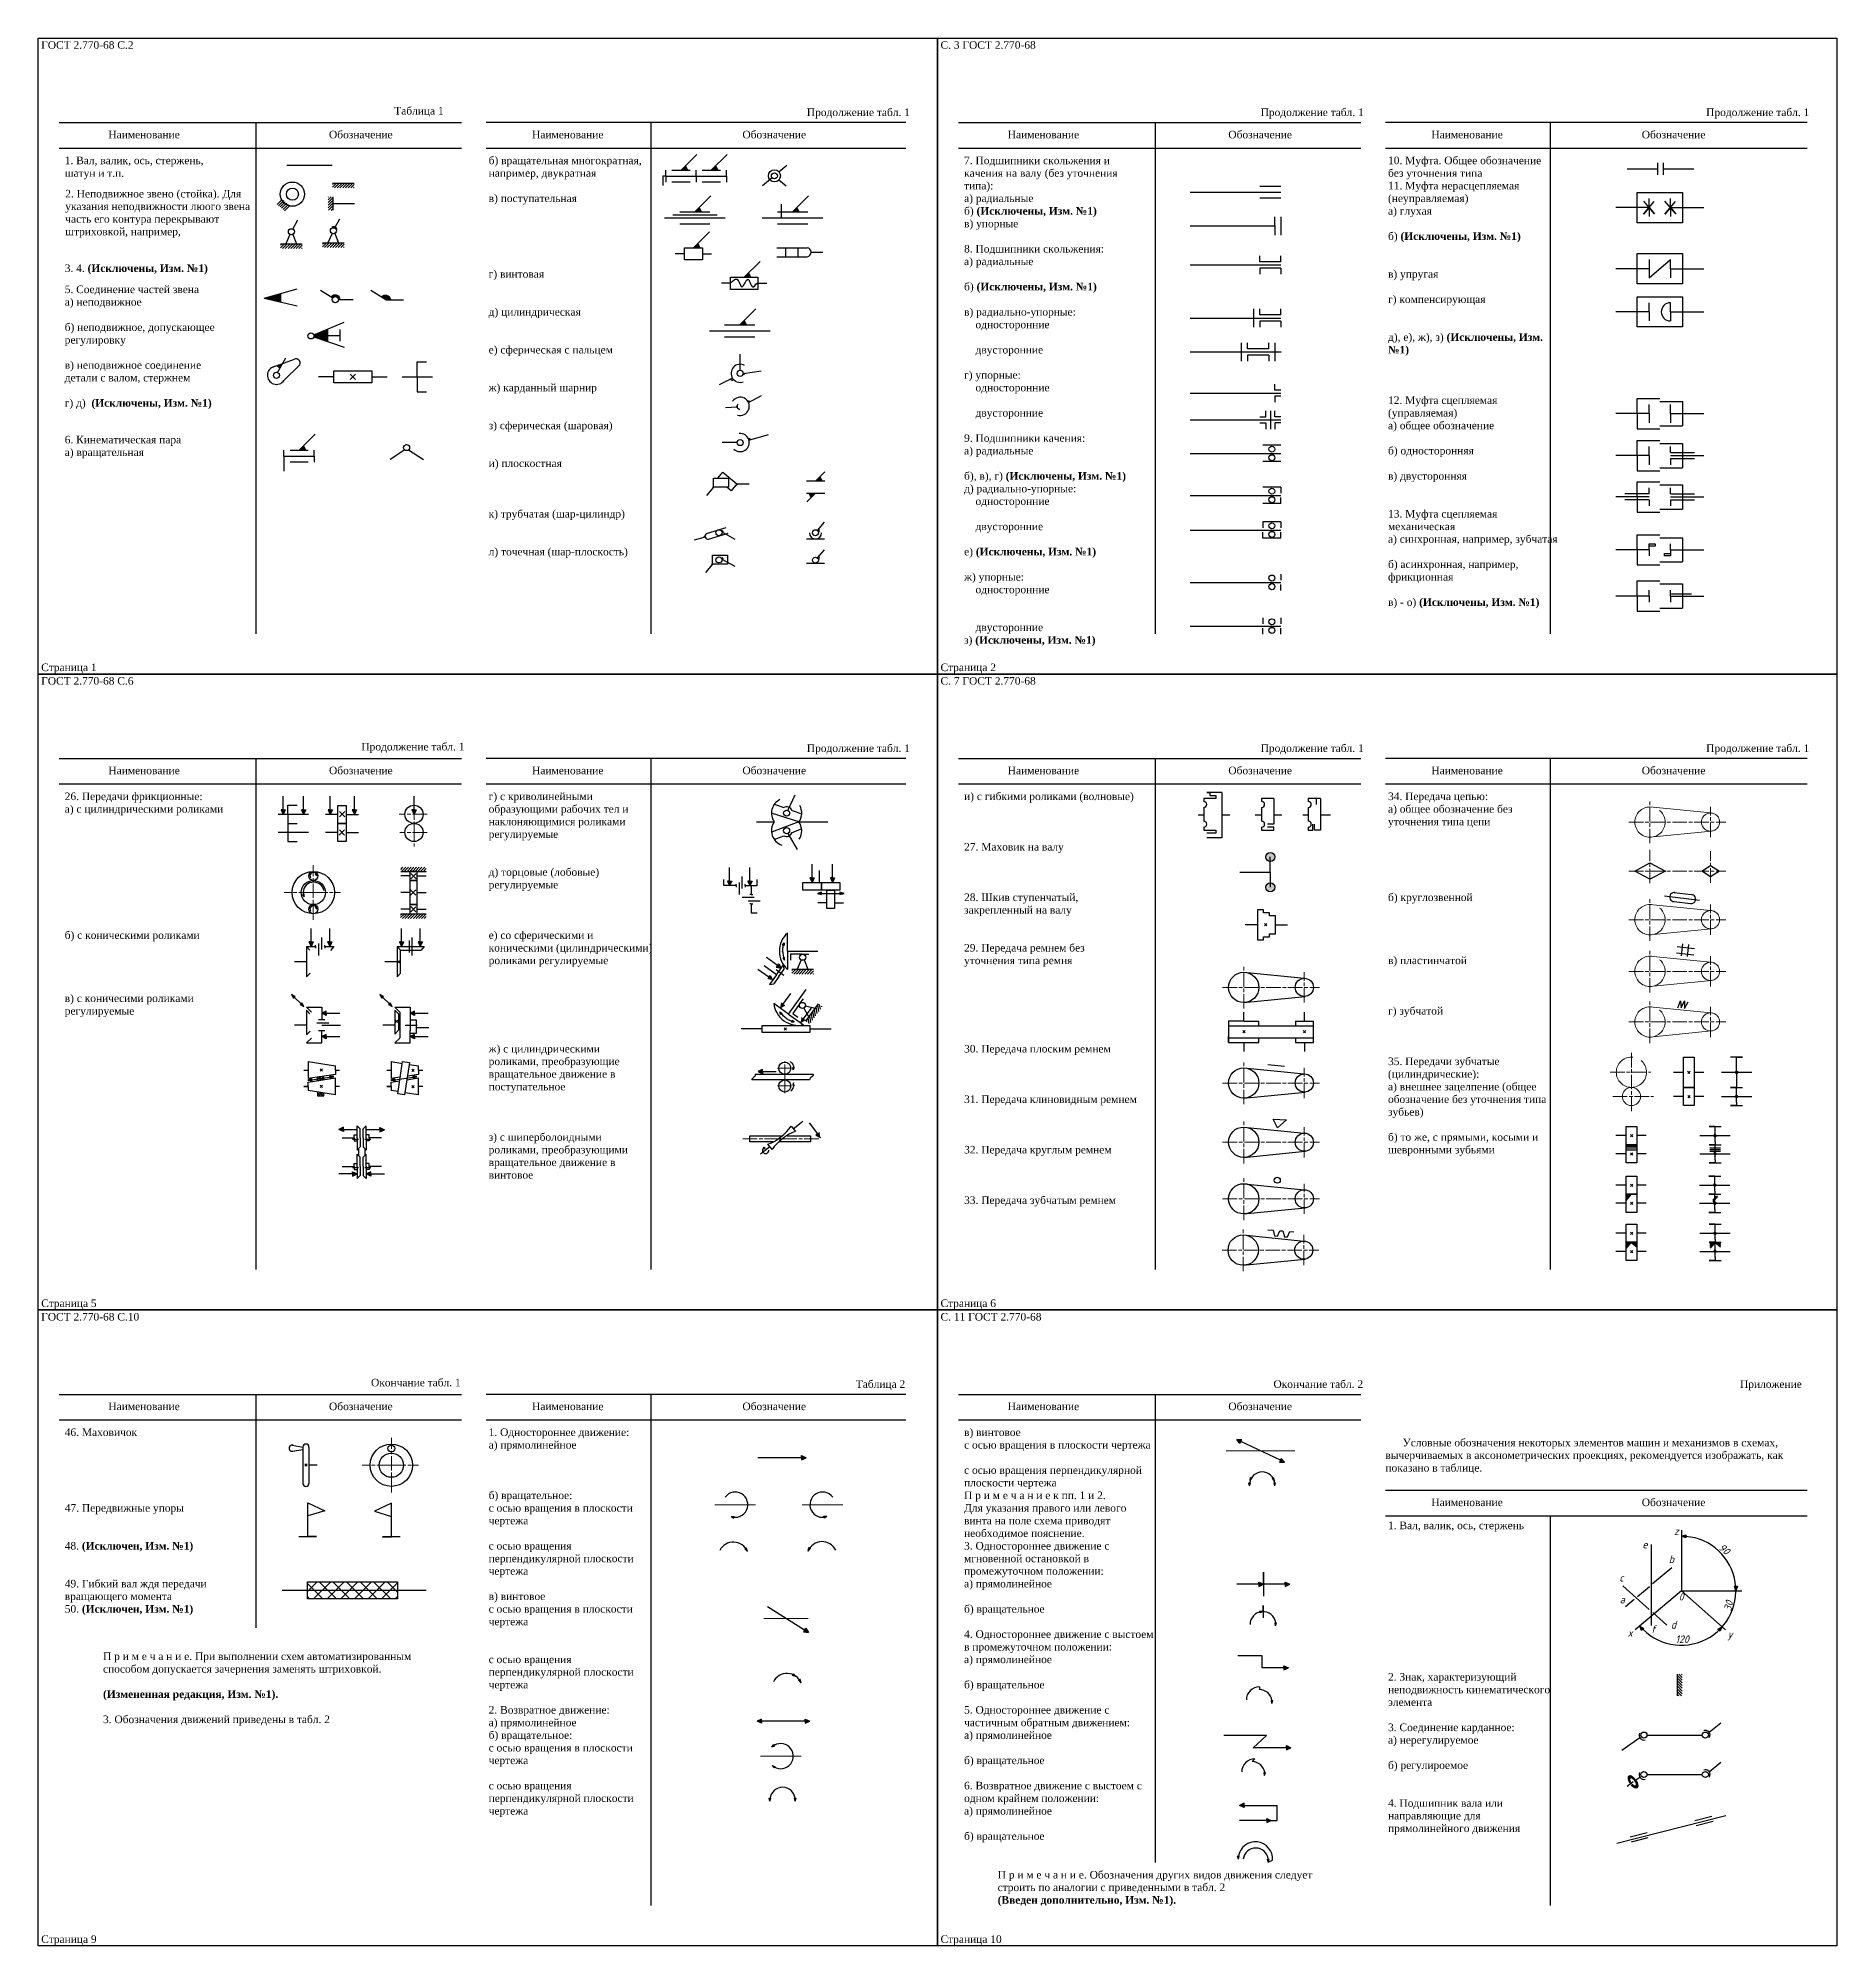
# Model space of a CAD drawing. Header units: millimetres. Extents: x 4428 to 6562, y 4839 to 5637.
# Drawn here: x 5374 to 5968, y 4839 to 5469 of the extents above; entities that cross this region are included whole.
import ezdxf

# ---------------------------------------------------------------- set-up
doc = ezdxf.new("R2010")
doc.units = ezdxf.units.MM
doc.linetypes.add('ACAD_ISO08W100', pattern=[36, 24, -3, 6, -3])
doc.layers.add('Эл-ты УГО (осевые)', color=7, linetype='ACAD_ISO08W100', lineweight=13)
doc.layers.add('Элементы УГО', color=7, linetype='Continuous', lineweight=30)
doc.styles.get("Standard").update_dxf_attribs({"font": 'times.ttf'})
pattern_1 = [(0, (-6.434, 0), (0, 6.985), [5.08, -1.905]), (90, (-6.434, 0), (-6.985, 4e-16), [5.08, -1.905])]

msp = doc.modelspace()

# ---------------------------------------------------------------- texts
at = {"layer": 'Элементы УГО', "char_height": 2.5, "attachment_point": 1}
for s, width, insert in [('ГОСТ 2.770-68 С.2', 33.5579, (5375.25, 5467.74)), ('С. 3 ГОСТ 2.770-68', 33.5579, (5672.25, 5467.74)), ('Таблица 1', 25.6791, (5491.84, 5446.02)), ('Продолжение табл. 1', 33.5579, (5628.1, 5445.52)), ('Продолжение табл. 1', 33.5579, (5777.97, 5445.52)), ('Продолжение табл. 1', 33.5579, (5925.1, 5445.52)), ('Наименование', 25.6791, (5397.45, 5438.16)), ('Обозначение', 25.6791, (5470.3, 5438.16)), ('Наименование', 25.6791, (5537.36, 5438.16)), ('Обозначение', 25.6791, (5606.83, 5438.16)), ('Наименование', 25.6791, (5694.45, 5438.16)), ('Обозначение', 25.6791, (5767.3, 5438.16)), ('Наименование', 25.6791, (5834.36, 5438.16)), ('Обозначение', 25.6791, (5903.83, 5438.16)), ('1. Вал, валик, ось, стержень, шатун и т.п.', 54.0496, (5383.03, 5429.62)), ('б) вращательная многократная, например, двукратная\\P\\Pв) поступательная\\P\\P\\P\\P\\P\\Pг) винтовая\\P\\P\\Pд) цилиндрическая\\P\\P\\Pе) сферическая с пальцем\\P\\P\\Pж) карданный шарнир\\P\\P\\Pз) сферическая (шаровая)\\P\\P\\Pи) плоскостная\\P\\P\\P\\Pк) трубчатая (шар-цилиндр)\\P\\P\\Pл) точечная (шар-плоскость)', 54.0496, (5523.03, 5429.62)), ('7. Подшипники скольжения и качения на валу (без уточнения типа):\\Pа) радиальные \\Pб) {\\fTimes New Roman|b1|i0|c204|p18;(Исключены, Изм. №1)}\\Pв) упорные \\P\\P8. Подшипники скольжения:\\Pа) радиальные\\P\\Pб) {\\fTimes New Roman|b1|i0|c204|p18;(Исключены, Изм. №1)}\\P\\Pв) радиально-упорные:\\P    односторонние\\P\\P    двусторонние\\P\\Pг) упорные:\\P    односторонние \\P\\P    двусторонние\\P\\P9. Подшипники качения:\\Pа) радиальные \\P\\Pб), в), г) {\\fTimes New Roman|b1|i0|c204|p18;(Исключены, Изм. №1)}\\Pд) радиально-упорные:\\P    односторонние \\P\\P    двусторонние \\P\\Pе) {\\fTimes New Roman|b1|i0|c204|p18;(Исключены, Изм. №1)}\\P\\Pж) упорные:\\P    односторонние \\P\\P\\P    двусторонние \\Pз) {\\fTimes New Roman|b1|i0|c204|p18;(Исключены, Изм. №1)}', 54.0496, (5680.03, 5429.62)), ('10. Муфта. Общее обозначение без уточнения типа\\P11. Муфта нерасцепляемая (неуправляемая)\\Pа) глухая\\P\\Pб) {\\fTimes New Roman|b1|i0|c204|p18;(Исключены, Изм. №1)}\\P\\P\\Pв) упругая\\P\\Pг) компенсирующая\\P\\P\\Pд), е), ж), з) {\\fTimes New Roman|b1|i0|c204|p18;(Исключены, Изм. №1)}\\P\\P\\P\\P12. Муфта сцепляемая (управляемая)\\Pа) общее обозначение \\P\\Pб) односторонняя\\P\\Pв) двусторонняя\\P\\P\\P13. Муфта сцепляемая механическая \\Pа) синхронная, например, зубчатая\\P\\Pб) асинхронная, например, фрикционная\\P\\Pв) - о) {\\fTimes New Roman|b1|i0|c204|p18;(Исключены, Изм. №1)}', 53.5376, (5820.03, 5429.62)), ('2. Неподвижное звено (стойка). Для указания неподвижности люого звена часть его контура перекрывают штриховкой, например,', 61.097, (5383.2, 5418.64)), ('3. 4. {\\fTimes New Roman|b1|i0|c204|p18;(Исключены, Изм. №1)}', 54.0496, (5383.03, 5394.03)), ('5. Соединение частей звена \\Pа) неподвижное\\P\\Pб) неподвижное, допускающее регулировку\\P\\Pв) неподвижное соединение детали с валом, стержнем\\P\\Pг) д)  {\\fTimes New Roman|b1|i0|c204|p18;(Исключены, Изм. №1)}', 54.0496, (5383.03, 5387.05)), ('6. Кинематическая пара \\Pа) вращательная ', 54.0496, (5383.03, 5337.42)), ('Страница 1', 25.6791, (5375.26, 5262.21)), ('Страница 2', 25.6791, (5672.26, 5262.21)), ('ГОСТ 2.770-68 С.6', 33.5579, (5375.25, 5257.74)), ('С. 7 ГОСТ 2.770-68', 33.5579, (5672.25, 5257.74)), ('Продолжение табл. 1', 37.5063, (5480.99, 5236.02)), ('Продолжение табл. 1', 33.5579, (5628.1, 5235.52)), ('Продолжение табл. 1', 33.5579, (5777.97, 5235.52)), ('Продолжение табл. 1', 33.5579, (5925.1, 5235.52)), ('Наименование', 25.6791, (5397.45, 5228.16)), ('Обозначение', 25.6791, (5470.3, 5228.16)), ('Наименование', 25.6791, (5537.36, 5228.16)), ('Обозначение', 25.6791, (5606.83, 5228.16)), ('Наименование', 25.6791, (5694.45, 5228.16)), ('Обозначение', 25.6791, (5767.3, 5228.16)), ('Наименование', 25.6791, (5834.36, 5228.16)), ('Обозначение', 25.6791, (5903.83, 5228.16)), ('26. Передачи фрикционные:\\Pа) с цилиндрическими роликами\\P\\P\\P\\P\\P\\P\\P\\P\\P\\Pб) с коническими роликами\\P\\P\\P\\P\\Pв) с коничесими роликами регулируемые', 54.0496, (5383.03, 5219.62)), ('г) с криволинейными образующими рабочих тел и наклоняющимися роликами регулируемые\\P\\P\\Pд) торцовые (лобовые) регулируемые\\P\\P\\P\\Pе) со сферическими и коническими (цилиндрическими) роликами регулируемые\\P\\P\\P\\P\\P\\P\\Pж) с цилиндрическими роликами, преобразующие вращательное движение в поступательное\\P\\P\\P\\Pз) с шиперболоидными роликами, преобразующими вращательное движение в винтовое', 54.0496, (5523.03, 5219.62)), ('и) с гибкими роликами (волновые)\\P\\P\\P\\P27. Маховик на валу\\P\\P\\P\\P28. Шкив ступенчатый, закрепленный на валу \\P\\P\\P29. Передача ремнем без уточнения типа ремня\\P\\P\\P\\P\\P\\P\\P30. Передача плоским ремнем \\P\\P\\P\\P31. Передача клиновидным ремнем \\P\\P\\P\\P32. Передача круглым ремнем \\P\\P\\P\\P33. Передача зубчатым ремнем ', 54.0496, (5680.03, 5219.62)), ('34. Передача цепью:\\Pа) общее обозначение без уточнения типа цепи\\P\\P\\P\\P\\P\\Pб) круглозвенной \\P\\P\\P\\P\\Pв) пластинчатой \\P\\P\\P\\Pг) зубчатой\\P\\P\\P\\P35. Передачи зубчатые (цилиндрические):\\Pа) внешнее зацелпение (общее обозначение без уточнения типа зубьев)\\P\\Pб) то же, с прямыми, косыми и шевронными зубьями', 53.5376, (5820.03, 5219.62)), ('ГОСТ 2.770-68 С.10', 33.5579, (5375.25, 5047.74)), ('Страница 5', 25.6791, (5375.26, 5052.21)), ('Страница 6', 25.6791, (5672.26, 5052.21)), ('С. 11 ГОСТ 2.770-68', 33.5579, (5672.25, 5047.74)), ('Окончание табл. 1', 28.9034, (5484.18, 5026.02)), ('Таблица 2', 33.5579, (5644.26, 5025.52)), ('Окончание табл. 2', 33.5579, (5782.2, 5025.52)), ('Приложение', 33.5579, (5936.28, 5025.52)), ('Наименование', 25.6791, (5397.45, 5018.16)), ('Обозначение', 25.6791, (5470.3, 5018.16)), ('Наименование', 25.6791, (5537.36, 5018.16)), ('Обозначение', 25.6791, (5606.83, 5018.16)), ('Наименование', 25.6791, (5694.45, 5018.16)), ('Обозначение', 25.6791, (5767.3, 5018.16)), ('46. Маховичок\\P\\P\\P\\P\\P\\P47. Передвижные упоры\\P\\P\\P48. {\\fTimes New Roman|b1|i0|c204|p18;(Исключен, Изм. №1)\\P\\P\\P}49. Гибкий вал ждя передачи вращающего момента \\P50. {\\fTimes New Roman|b1|i0|c204|p18;(Исключен, Изм. №1)}', 54.0496, (5383.03, 5009.62)), ('1. Одностороннее движение:\\Pа) прямолинейное\\P\\P\\P\\Pб) вращательное:\\Pс осью вращения в плоскости чертежа \\P\\Pс осью вращения перпендикулярной плоскости чертежа \\P\\Pв) винтовое \\Pс осью вращения в плоскости чертежа \\P\\P\\Pс осью вращения перпендикулярной плоскости чертежа \\P\\P2. Возвратное движение:\\Pа) прямолинейное \\Pб) вращательное: \\Pс осью вращения в плоскости чертежа \\P\\Pс осью вращения перпендикулярной плоскости чертежа', 54.0496, (5523.03, 5009.62)), ('в) винтовое \\Pс осью вращения в плоскости чертежа\\P\\Pс осью вращения перпендикулярной плоскости чертежа\\PП р и м е ч а н и е к пп. 1 и 2. \\PДля указания правого или левого винта на поле схема приводят необходимое пояснение.\\P3. Одностороннее движение с мгновенной остановкой в промежуточном положении:\\Pа) прямолинейное \\P\\Pб) вращательное \\P\\P4. Одностороннее движение с выстоем в промежуточном положении: \\Pа) прямолинейное\\P\\Pб) вращательное \\P\\P5. Одностороннее движение с частичным обратным движением:\\Pа) прямолинейное \\P\\Pб) вращательное\\P\\P6. Возвратное движение с выстоем с одном крайнем положении:\\Pа) прямолинейное \\P\\Pб) вращательное', 63.107, (5680.03, 5009.62)), ('      Условные обозначения некоторых элементов машин и механизмов в схемах, вычерчиваемых в аксонометрических проекциях, рекомендуется изображать, как показано в таблице.', 139.3753, (5819.19, 5006.2)), ('Наименование', 25.6791, (5834.36, 4986.46)), ('Обозначение', 25.6791, (5903.83, 4986.46)), ('1. Вал, валик, ось, стержень\\P\\P\\P\\P\\P\\P\\P\\P\\P\\P\\P\\P2. Знак, характеризующий неподвижность кинематического элемента \\P\\P3. Соединение карданное:\\Pа) нерегулируемое \\P\\Pб) регулироемое \\P\\P\\P4. Подшипник вала или направляющие для прямолинейного движения', 53.5376, (5820.03, 4978.84)), ('{\\fGOST Common|b1|i1|c204|p34;е}', 13.0558, (5904.11, 4972.53)), ('{\\fGOST Common|b1|i1|c0|p34;z}', 13.0558, (5914.48, 4976.94)), ('{\\fGOST Common|b1|i1|c0|p34;b}', 13.0558, (5912.77, 4967.68)), ('{\\fGOST Common|b1|i1|c204|p34;с}', 13.0558, (5896.5, 4961.55)), ('{\\fGOST Common|b1|i1|c0|p34;a}', 13.0558, (5896.57, 4954.38)), ('{\\fGOST Common|b1|i1|c204|p34;0}', 13.0558, (5916.08, 4955.29)), ('{\\fGOST Common|b1|i1|c0|p34;d}', 13.0558, (5913.44, 4946.02)), ('{\\fGOST Common|b1|i1|c0|p34;x}', 13.0558, (5899.2, 4943.38)), ('{\\fGOST Common|b1|i1|c0|p34;f}', 13.0558, (5906.9, 4944.62)), ('{\\fGOST Common|b1|i1|c204|p34;120}', 13.0558, (5914.95, 4941.26)), ('{\\fGOST Common|b1|i1|c0|p34;y}', 13.0558, (5932.22, 4942.89)), ('П р и м е ч а н и е. При выполнении схем автоматизированным способом допускается зачернения заменять штриховкой.\\P\\P{\\fTimes New Roman|b1|i0|c204|p18;(Измененная редакция, Изм. №1).\\P\\P}3. Обозначения движений приведены в табл. 2', 111.9702, (5395.67, 4935.64)), ('П р и м е ч а н и е. Обозначения других видов движения следует строить по аналогии с приведенными в табл. 2\\P{\\fTimes New Roman|b1|i0|c204|p18;(Введен дополнительно, Изм. №1).}', 111.9702, (5691.12, 4863.49)), ('Страница 9', 25.6791, (5375.26, 4842.21)), ('Страница 10', 25.6791, (5672.26, 4842.21))]:
    msp.add_mtext_dynamic_manual_height_columns(s, width=width, gutter_width=12.5, heights=[0], dxfattribs=dict(at, insert=insert))
for s, insert, rotation in [('{\\fGOST Common|b1|i1|c204|p34;90}', (5930.6, 4971.79), 319.64225), ('{\\fGOST Common|b1|i1|c204|p34;30}', (5930.88, 4949.67), 77.27424)]:
    msp.add_mtext_dynamic_manual_height_columns(s, width=13.0558, gutter_width=12.5, heights=[0], dxfattribs=dict(at, insert=insert, rotation=rotation))

# ---------------------------------------------------------------- hatches: boundary and pattern name
h = msp.add_hatch(color=256)
h.dxf.hatch_style = 1
h.paths.add_polyline_path([(5916.91, 4974.02), (5918.41, 4973.52), (5918.41, 4974.02)])
h.paths.add_polyline_path([(5916.91, 4974.02), (5918.41, 4974.02), (5918.41, 4974.52)])
h = msp.add_hatch(color=256)
h.dxf.hatch_style = 1
h.paths.add_polyline_path([(5934.91, 4956), (5935.41, 4957.5), (5934.91, 4957.5)])
h.paths.add_polyline_path([(5934.91, 4956), (5934.91, 4957.5), (5934.41, 4957.5)])
h = msp.add_hatch(color=256)
h.dxf.hatch_style = 1
h.paths.add_polyline_path([(5903.2, 4944.36), (5903.79, 4942.89), (5904.17, 4943.22)])
h.paths.add_polyline_path([(5903.2, 4944.36), (5904.17, 4943.22), (5904.55, 4943.54)])
h = msp.add_hatch(color=256)
h.dxf.hatch_style = 1
h.paths.add_polyline_path([(5930.35, 4944.05), (5928.94, 4943.33), (5929.3, 4942.98)])
h.paths.add_polyline_path([(5930.35, 4944.05), (5929.3, 4942.98), (5929.66, 4942.63)])
at = {"layer": 'Элементы УГО'}
h = msp.add_hatch(color=256, dxfattribs=at)
h.dxf.hatch_style = 1
h.paths.add_polyline_path([(5586.56, 5425.13), (5588.68, 5425.13), (5587.98, 5426.54)])
h = msp.add_hatch(color=256, dxfattribs=at)
h.dxf.hatch_style = 1
h.paths.add_polyline_path([(5596.56, 5425.13), (5598.68, 5425.13), (5597.98, 5426.54)])
h = msp.add_hatch(dxfattribs=at)
h.set_pattern_fill('ANSI31', color=256, scale=0.2)
h.set_pattern_definition([(45, (-13.97664, 2.3419), (-0.449012806, 0.449012806), [])])
h.paths.add_polyline_path([(5478.62, 5420.87), (5471.5, 5420.87), (5471.5, 5419.31), (5478.62, 5419.31)])
h = msp.add_hatch(dxfattribs=at)
h.set_pattern_fill('ANSI31', color=256, scale=0.2)
h.set_pattern_definition([(45, (-6.4341, 0), (-0.449012806, 0.449012806), [])])
edge = h.paths.add_edge_path()
edge.add_arc((5458.23, 5417.24), 4.01, 201.68776, 231.06863, ccw=False)
edge.add_line((5454.5, 5415.76), (5452.84, 5414.12))
edge.add_line((5452.84, 5414.12), (5455.94, 5411.49))
edge.add_line((5455.94, 5411.49), (5457.68, 5413.27))
edge.add_arc((5458.22, 5417.23), 4, 231.10391, 262.20126, ccw=False)
h = msp.add_hatch(dxfattribs=at)
h.set_pattern_fill('ANSI31', color=256, scale=0.2, angle=360)
h.set_pattern_definition([(45, (-6.4341, 0), (-0.449012806, 0.449012806), [])])
h.paths.add_polyline_path([(5471.54, 5411.94), (5471.54, 5416.35), (5469.99, 5416.35), (5469.99, 5411.94)])
h = msp.add_hatch(color=256, dxfattribs=at)
h.dxf.hatch_style = 1
h.paths.add_polyline_path([(5592.53, 5412.85), (5591.12, 5411.44), (5593.23, 5411.44)])
h = msp.add_hatch(color=256, dxfattribs=at)
h.dxf.hatch_style = 1
h.paths.add_polyline_path([(5624.81, 5412.85), (5623.39, 5411.44), (5625.51, 5411.44)])
h = msp.add_hatch(dxfattribs=at)
h.set_pattern_fill('ANSI31', color=256, scale=0.2)
h.set_pattern_definition([(45, (-31.14686, -17.7048), (-0.449012806, 0.449012806), [])])
h.paths.add_polyline_path([(5461.45, 5400.82), (5454.33, 5400.82), (5454.33, 5399.27), (5461.45, 5399.27)])
h = msp.add_hatch(dxfattribs=at)
h.set_pattern_fill('ANSI31', color=256, scale=0.2)
h.set_pattern_definition([(45, (-17.27364, -17.36584), (-0.449012806, 0.449012806), [])])
h.paths.add_polyline_path([(5475.32, 5401.16), (5468.21, 5401.16), (5468.21, 5399.6), (5475.32, 5399.6)])
h = msp.add_hatch(color=256, dxfattribs=at)
h.dxf.hatch_style = 1
h.paths.add_polyline_path([(5592.08, 5400.95), (5590.67, 5399.54), (5592.78, 5399.54)])
h = msp.add_hatch(color=256, dxfattribs=at)
h.dxf.hatch_style = 1
h.paths.add_polyline_path([(5608.84, 5391.19), (5607.42, 5389.78), (5609.54, 5389.78)])
h = msp.add_hatch(color=256, dxfattribs=at)
h.dxf.hatch_style = 1
h.paths.add_polyline_path([(5448.84, 5382.88), (5454.33, 5381.59), (5454.33, 5384.44)])
h = msp.add_hatch(color=256, dxfattribs=at)
h.dxf.hatch_style = 1
h.paths.add_polyline_path([(5471.01, 5383.24), (5471.54, 5382.92, -0.756391), (5473.39, 5382.39), (5474, 5382.39, 0.701818)])
h = msp.add_hatch(color=256, dxfattribs=at)
h.dxf.hatch_style = 1
h.paths.add_polyline_path([(5489.07, 5382.36), (5490.7, 5382.36, 0.587635), (5487.57, 5383.28)])
h = msp.add_hatch(color=256, dxfattribs=at)
h.dxf.hatch_style = 1
h.paths.add_polyline_path([(5607.38, 5375.49), (5605.96, 5374.08), (5608.08, 5374.08)])
h = msp.add_hatch(color=256, dxfattribs=at)
h.dxf.hatch_style = 1
edge = h.paths.add_edge_path()
edge.add_line((5469.81, 5372.65), (5465.25, 5370.78))
edge.add_arc((5464.32, 5370.4), 1, -18.71789, 22.28949, ccw=False)
edge.add_line((5465.27, 5370.08), (5469.81, 5368.55))
edge.add_line((5469.81, 5368.55), (5469.81, 5372.65))
h = msp.add_hatch(color=256, dxfattribs=at)
h.dxf.hatch_style = 1
h.paths.add_polyline_path([(5454.95, 5361.3), (5453.1, 5360.62), (5454.05, 5359.71)])
h = msp.add_hatch(dxfattribs=at)
h.set_pattern_fill('ANGLE', color=256)
h.set_pattern_definition(pattern_1)
h.paths.add_polyline_path([(5603.97, 5355.93, -0.057003), (5603.54, 5356.46), (5602.94, 5356.15, 0.474373)])
h = msp.add_hatch(dxfattribs=at)
h.set_pattern_fill('ANGLE', color=256)
h.set_pattern_definition(pattern_1)
h.paths.add_polyline_path([(5607.61, 5358.12), (5607.09, 5358.05, -0.112572), (5606.99, 5357.62, 0.26775)])
h = msp.add_hatch(dxfattribs=at)
h.set_pattern_fill('ANGLE', color=256)
h.set_pattern_definition(pattern_1)
h.paths.add_polyline_path([(5608.55, 5348.87, -0.044265), (5608.82, 5348.41), (5609.28, 5348.67, 0.262379)])
h = msp.add_hatch(dxfattribs=at)
h.set_pattern_fill('ANGLE', color=256)
h.set_pattern_definition(pattern_1)
h.paths.add_polyline_path([(5605.09, 5347.24, 0.286729), (5604.75, 5346.84), (5605.13, 5346.86, -0.095186)])
h = msp.add_hatch(dxfattribs=at)
h.set_pattern_fill('ANGLE', color=256)
h.set_pattern_definition(pattern_1)
h.paths.add_polyline_path([(5608.78, 5336.51, -0.04349), (5608.96, 5336.02), (5609.47, 5336.16, 0.349681)])
h = msp.add_hatch(color=256, dxfattribs=at)
h.dxf.hatch_style = 1
h.paths.add_polyline_path([(5460.43, 5332.7), (5462.55, 5332.7), (5461.85, 5334.11)])
h = msp.add_hatch(dxfattribs=at)
h.set_pattern_fill('ANGLE', color=256)
h.set_pattern_definition(pattern_1)
h.paths.add_polyline_path([(5605.13, 5335.47, 0.24894), (5604.8, 5335.18), (5605.09, 5335.18, -0.07218)])
h = msp.add_hatch(color=256, dxfattribs=at)
h.dxf.hatch_style = 1
h.paths.add_polyline_path([(5632.42, 5323.85), (5631, 5322.44), (5633.12, 5322.44)])
h = msp.add_hatch(dxfattribs=at)
h.set_pattern_fill('ANGLE', color=256)
h.set_pattern_definition(pattern_1)
h.paths.add_polyline_path([(5605.28, 5321.56), (5604.99, 5321.56), (5604.81, 5321.34, 0.633256)])
h.paths.add_polyline_path([(5597.25, 5320.76, 0.297545), (5597.03, 5320.17), (5597.25, 5320.42)])
h = msp.add_hatch(color=256, dxfattribs=at)
h.dxf.hatch_style = 1
h.paths.add_polyline_path([(5629.58, 5317.03), (5631, 5318.44), (5628.88, 5318.44)])
h = msp.add_hatch(dxfattribs=at)
h.set_pattern_fill('ANGLE', color=256)
h.set_pattern_definition([(0, (0, 0), (0, 6.985), [5.08, -1.905]), (90, (0, 0), (-6.985, 4e-16), [5.08, -1.905])])
h.paths.add_polyline_path([(5594.49, 5304.33, 0.352384), (5594.11, 5303.84), (5594.56, 5303.96, -0.093311)])
h.paths.add_polyline_path([(5599.89, 5306.01, -0.094937), (5600.06, 5305.67), (5600.45, 5305.46, 0.653041)])
h = msp.add_hatch(dxfattribs=at)
h.set_pattern_fill('ANGLE', color=256)
h.set_pattern_definition(pattern_1)
h.paths.add_polyline_path([(5632.04, 5306.67), (5631.59, 5306.17, -0.172339), (5631.94, 5305.59, 0.537155)])
h = msp.add_hatch(dxfattribs=at)
h.set_pattern_fill('ANGLE', color=256)
h.set_pattern_definition([(0, (-6.434, -9.046), (0, 6.985), [5.08, -1.905]), (90, (-6.434, -9.046), (-6.985, 4e-16), [5.08, -1.905])])
h.paths.add_polyline_path([(5632.04, 5297.63), (5631.59, 5297.12, -0.172339), (5631.94, 5296.55, 0.537155)])
h = msp.add_hatch(color=256, dxfattribs=at)
h.dxf.hatch_style = 1
h.paths.add_polyline_path([(5455.87, 5213.89), (5455.17, 5213.89), (5455.17, 5212.39), (5455.17, 5212.39)])
h.paths.add_polyline_path([(5455.17, 5213.89), (5454.47, 5213.89), (5455.17, 5212.39)])
h = msp.add_hatch(color=256, dxfattribs=at)
h.dxf.hatch_style = 1
h.paths.add_polyline_path([(5462.61, 5213.89), (5461.91, 5213.89), (5461.91, 5212.39), (5461.91, 5212.39)])
h.paths.add_polyline_path([(5461.91, 5213.89), (5461.21, 5213.89), (5461.91, 5212.39)])
h = msp.add_hatch(color=256, dxfattribs=at)
h.dxf.hatch_style = 1
h.paths.add_polyline_path([(5471.44, 5213.89), (5470.74, 5213.89), (5470.74, 5212.39), (5470.74, 5212.39)])
h.paths.add_polyline_path([(5470.74, 5213.89), (5470.04, 5213.89), (5470.74, 5212.39)])
h = msp.add_hatch(color=256, dxfattribs=at)
h.dxf.hatch_style = 1
h.paths.add_polyline_path([(5479.4, 5213.89), (5478.7, 5213.89), (5478.7, 5212.39), (5478.7, 5212.39)])
h.paths.add_polyline_path([(5478.7, 5213.89), (5478, 5213.89), (5478.7, 5212.39)])
h = msp.add_hatch(color=256, dxfattribs=at)
h.dxf.hatch_style = 1
h.paths.add_polyline_path([(5499.08, 5213.93), (5498.38, 5213.93), (5498.38, 5212.43), (5498.38, 5212.43)])
h.paths.add_polyline_path([(5498.38, 5213.93), (5497.68, 5213.93), (5498.38, 5212.43)])
h = msp.add_hatch(color=256, dxfattribs=at)
h.dxf.hatch_style = 1
h.paths.add_polyline_path([(5779.65, 5198.34, 1), (5782.65, 5198.34, 1)])
h.paths.add_polyline_path([(5782.65, 5188.34, 1), (5779.65, 5188.34, 1)])
h = msp.add_hatch(color=256, dxfattribs=at)
h.dxf.hatch_style = 1
edge = h.paths.add_edge_path()
edge.add_spline(control_points=[(5466.26, 5192.07), (5466.18, 5192.27), (5466.08, 5192.51), (5466, 5192.76), (5465.99, 5192.8)], knot_values=[2.138341, 2.138341, 2.138341, 2.138341, 2.78914, 2.920616, 2.920616, 2.920616, 2.920616], degree=3, periodic=0)
edge.add_line((5465.99, 5192.8), (5465.72, 5192.7))
edge.add_line((5465.72, 5192.7), (5466.26, 5192.07))
edge = h.paths.add_edge_path()
edge.add_line((5466.25, 5192.9), (5465.99, 5192.8))
edge.add_spline(control_points=[(5465.99, 5192.8), (5466, 5192.76), (5466.08, 5192.51), (5466.18, 5192.27), (5466.26, 5192.07)], knot_values=[2.138341, 2.138341, 2.138341, 2.138341, 2.269817, 2.920616, 2.920616, 2.920616, 2.920616], degree=3, periodic=0)
edge.add_line((5466.26, 5192.07), (5466.25, 5192.9))
h = msp.add_hatch(dxfattribs=at)
h.set_pattern_fill('ANSI31', color=256, scale=0.2)
h.set_pattern_definition([(45, (9.4149, -221.2233), (-0.449012806, 0.449012806), [])])
h.paths.add_polyline_path([(5502.38, 5194.94), (5494, 5194.94), (5494, 5193.59), (5502.38, 5193.59)])
h = msp.add_hatch(color=256, dxfattribs=at)
h.dxf.hatch_style = 1
h.paths.add_polyline_path([(5630.54, 5191.43), (5629.84, 5191.43), (5629.84, 5189.93), (5629.84, 5189.93)])
h.paths.add_polyline_path([(5629.84, 5191.43), (5629.14, 5191.43), (5629.84, 5189.93)])
h = msp.add_hatch(color=256, dxfattribs=at)
h.dxf.hatch_style = 1
h.paths.add_polyline_path([(5637.28, 5191.43), (5636.58, 5191.43), (5636.58, 5189.93), (5636.58, 5189.93)])
h.paths.add_polyline_path([(5636.58, 5191.43), (5635.88, 5191.43), (5636.58, 5189.93)])
h = msp.add_hatch(color=256, dxfattribs=at)
h.dxf.hatch_style = 1
edge = h.paths.add_edge_path()
edge.add_spline(control_points=[(5462.06, 5185.21), (5461.97, 5185.41), (5461.88, 5185.65), (5461.8, 5185.9), (5461.79, 5185.94)], knot_values=[2.138341, 2.138341, 2.138341, 2.138341, 2.78914, 2.920616, 2.920616, 2.920616, 2.920616], degree=3, periodic=0)
edge.add_line((5461.79, 5185.94), (5461.52, 5185.84))
edge.add_line((5461.52, 5185.84), (5462.06, 5185.21))
edge = h.paths.add_edge_path()
edge.add_line((5462.05, 5186.04), (5461.79, 5185.94))
edge.add_spline(control_points=[(5461.79, 5185.94), (5461.8, 5185.9), (5461.88, 5185.65), (5461.97, 5185.41), (5462.06, 5185.21)], knot_values=[2.138341, 2.138341, 2.138341, 2.138341, 2.269817, 2.920616, 2.920616, 2.920616, 2.920616], degree=3, periodic=0)
edge.add_line((5462.06, 5185.21), (5462.05, 5186.04))
h = msp.add_hatch(color=256, dxfattribs=at)
h.dxf.hatch_style = 1
h.paths.add_polyline_path([(5603.28, 5190.4), (5602.58, 5190.4), (5602.58, 5188.9), (5602.58, 5188.9)])
h.paths.add_polyline_path([(5602.58, 5190.4), (5601.88, 5190.4), (5602.58, 5188.9)])
h = msp.add_hatch(color=256, dxfattribs=at)
h.dxf.hatch_style = 1
h.paths.add_polyline_path([(5610.02, 5190.4), (5609.32, 5190.4), (5609.32, 5188.9), (5609.32, 5188.9)])
h.paths.add_polyline_path([(5609.32, 5190.4), (5608.62, 5190.4), (5609.32, 5188.9)])
h = msp.add_hatch(color=256, dxfattribs=at)
h.dxf.hatch_style = 1
h.paths.add_polyline_path([(5633, 5186.68), (5631.64, 5186.32), (5633, 5186.32)])
h.paths.add_polyline_path([(5633, 5186.32), (5631.64, 5186.32), (5633, 5185.89)])
h = msp.add_hatch(color=256, dxfattribs=at)
h.dxf.hatch_style = 1
h.paths.add_polyline_path([(5639.03, 5185.89), (5640.38, 5186.25), (5639.03, 5186.25)])
h.paths.add_polyline_path([(5639.03, 5186.25), (5640.38, 5186.25), (5639.03, 5186.68)])
h = msp.add_hatch(color=256, dxfattribs=at)
h.dxf.hatch_style = 1
edge = h.paths.add_edge_path()
edge.add_spline(control_points=[(5466.27, 5181.08), (5466.19, 5181.28), (5466.09, 5181.52), (5466.02, 5181.77), (5466, 5181.81)], knot_values=[2.138341, 2.138341, 2.138341, 2.138341, 2.78914, 2.920616, 2.920616, 2.920616, 2.920616], degree=3, periodic=0)
edge.add_line((5466, 5181.81), (5465.73, 5181.71))
edge.add_line((5465.73, 5181.71), (5466.27, 5181.08))
edge = h.paths.add_edge_path()
edge.add_line((5466.26, 5181.9), (5466, 5181.81))
edge.add_spline(control_points=[(5466, 5181.81), (5466.02, 5181.77), (5466.09, 5181.52), (5466.19, 5181.28), (5466.27, 5181.08)], knot_values=[2.138341, 2.138341, 2.138341, 2.138341, 2.269817, 2.920616, 2.920616, 2.920616, 2.920616], degree=3, periodic=0)
edge.add_line((5466.27, 5181.08), (5466.26, 5181.9))
h = msp.add_hatch(dxfattribs=at)
h.set_pattern_fill('ANSI31', color=256, scale=0.2)
h.set_pattern_definition([(45, (8.4423, -238.9228), (-0.449012806, 0.449012806), [])])
h.paths.add_polyline_path([(5502.38, 5179.6), (5493.92, 5179.6), (5493.92, 5178.05), (5502.38, 5178.05)])
h = msp.add_hatch(color=256, dxfattribs=at)
h.dxf.hatch_style = 1
h.paths.add_polyline_path([(5465.07, 5170.26), (5464.37, 5170.26), (5464.37, 5168.76), (5464.37, 5168.76)])
h.paths.add_polyline_path([(5464.37, 5170.26), (5463.67, 5170.26), (5464.37, 5168.76)])
h = msp.add_hatch(color=256, dxfattribs=at)
h.dxf.hatch_style = 1
h.paths.add_polyline_path([(5471.25, 5170.26), (5470.55, 5170.26), (5470.55, 5168.76), (5470.55, 5168.76)])
h.paths.add_polyline_path([(5470.55, 5170.26), (5469.85, 5170.26), (5470.55, 5168.76)])
h = msp.add_hatch(color=256, dxfattribs=at)
h.dxf.hatch_style = 1
h.paths.add_polyline_path([(5494.97, 5170.26), (5494.27, 5170.26), (5494.27, 5168.76), (5494.27, 5168.76)])
h.paths.add_polyline_path([(5494.27, 5170.26), (5493.57, 5170.26), (5494.27, 5168.76)])
h = msp.add_hatch(color=256, dxfattribs=at)
h.dxf.hatch_style = 1
h.paths.add_polyline_path([(5501.15, 5170.26), (5500.45, 5170.26), (5500.45, 5168.76), (5500.45, 5168.76)])
h.paths.add_polyline_path([(5500.45, 5170.26), (5499.75, 5170.26), (5500.45, 5168.76)])
h = msp.add_hatch(color=256, dxfattribs=at)
h.dxf.hatch_style = 1
edge = h.paths.add_edge_path()
edge.add_spline(control_points=[(5620.4, 5169.23), (5620.41, 5169.27), (5620.47, 5169.52), (5620.57, 5169.77), (5620.64, 5169.97)], knot_values=[2.138341, 2.138341, 2.138341, 2.138341, 2.269817, 2.920616, 2.920616, 2.920616, 2.920616], degree=3, periodic=0)
edge.add_line((5620.64, 5169.97), (5620.12, 5169.32))
edge.add_line((5620.12, 5169.32), (5620.4, 5169.23))
edge = h.paths.add_edge_path()
edge.add_spline(control_points=[(5620.64, 5169.97), (5620.57, 5169.77), (5620.47, 5169.52), (5620.41, 5169.27), (5620.4, 5169.23)], knot_values=[2.138341, 2.138341, 2.138341, 2.138341, 2.78914, 2.920616, 2.920616, 2.920616, 2.920616], degree=3, periodic=0)
edge.add_line((5620.4, 5169.23), (5620.66, 5169.14))
edge.add_line((5620.66, 5169.14), (5620.64, 5169.97))
h = msp.add_hatch(color=256, dxfattribs=at)
h.dxf.hatch_style = 1
h.paths.add_polyline_path([(5618.84, 5163.08), (5618.44, 5162.51), (5619.66, 5161.64), (5619.66, 5161.64)])
h.paths.add_polyline_path([(5618.44, 5162.51), (5618.03, 5161.94), (5619.66, 5161.64)])
h = msp.add_hatch(color=256, dxfattribs=at)
h.dxf.hatch_style = 1
edge = h.paths.add_edge_path()
edge.add_line((5620.46, 5165), (5620.18, 5164.9))
edge.add_line((5620.18, 5164.9), (5620.72, 5164.27))
edge.add_spline(control_points=[(5620.72, 5164.27), (5620.64, 5164.47), (5620.54, 5164.71), (5620.47, 5164.96), (5620.46, 5165)], knot_values=[2.138341, 2.138341, 2.138341, 2.138341, 2.78914, 2.920616, 2.920616, 2.920616, 2.920616], degree=3, periodic=0)
edge = h.paths.add_edge_path()
edge.add_line((5620.71, 5165.1), (5620.46, 5165))
edge.add_spline(control_points=[(5620.46, 5165), (5620.47, 5164.96), (5620.54, 5164.71), (5620.64, 5164.47), (5620.72, 5164.27)], knot_values=[2.138341, 2.138341, 2.138341, 2.138341, 2.269817, 2.920616, 2.920616, 2.920616, 2.920616], degree=3, periodic=0)
edge.add_line((5620.72, 5164.27), (5620.71, 5165.1))
h = msp.add_hatch(dxfattribs=at)
h.set_pattern_fill('ANSI31', color=256, scale=0.2)
h.set_pattern_definition([(45, (137.67865, -257.2932), (-0.449012806, 0.449012806), [])])
h.paths.add_polyline_path([(5630.27, 5161.23), (5623.16, 5161.23), (5623.16, 5159.68), (5630.27, 5159.68)])
h = msp.add_hatch(color=256, dxfattribs=at)
h.dxf.hatch_style = 1
h.paths.add_polyline_path([(5616, 5159.16), (5615.59, 5158.59), (5616.81, 5157.72), (5616.81, 5157.72)])
h.paths.add_polyline_path([(5615.59, 5158.59), (5615.18, 5158.02), (5616.81, 5157.72)])
h = msp.add_hatch(color=256, dxfattribs=at)
h.dxf.hatch_style = 1
h.paths.add_polyline_path([(5459.15, 5152.26), (5457.92, 5152.93), (5458.9, 5151.99)])
h.paths.add_polyline_path([(5458.9, 5151.99), (5457.92, 5152.93), (5458.6, 5151.68)])
h = msp.add_hatch(color=256, dxfattribs=at)
h.dxf.hatch_style = 1
h.paths.add_polyline_path([(5460.78, 5149.6), (5462.01, 5148.93), (5461.03, 5149.86)])
h.paths.add_polyline_path([(5461.03, 5149.86), (5462.01, 5148.93), (5461.33, 5150.18)])
h = msp.add_hatch(color=256, dxfattribs=at)
h.dxf.hatch_style = 1
h.paths.add_polyline_path([(5469.39, 5146.01), (5469.39, 5146.71), (5467.89, 5146.71), (5467.89, 5146.71)])
h.paths.add_polyline_path([(5469.39, 5146.71), (5469.39, 5147.41), (5467.89, 5146.71)])
h = msp.add_hatch(color=256, dxfattribs=at)
h.dxf.hatch_style = 1
h.paths.add_polyline_path([(5488.34, 5152.26), (5487.1, 5152.93), (5488.08, 5151.99)])
h.paths.add_polyline_path([(5488.08, 5151.99), (5487.1, 5152.93), (5487.78, 5151.68)])
h = msp.add_hatch(color=256, dxfattribs=at)
h.dxf.hatch_style = 1
h.paths.add_polyline_path([(5489.97, 5149.6), (5491.2, 5148.93), (5490.22, 5149.86)])
h.paths.add_polyline_path([(5490.22, 5149.86), (5491.2, 5148.93), (5490.52, 5150.18)])
h = msp.add_hatch(color=256, dxfattribs=at)
h.dxf.hatch_style = 1
h.paths.add_polyline_path([(5498.57, 5146.01), (5498.57, 5146.71), (5497.07, 5146.71), (5497.07, 5146.71)])
h.paths.add_polyline_path([(5498.57, 5146.71), (5498.57, 5147.41), (5497.07, 5146.71)])
h = msp.add_hatch(color=256, dxfattribs=at)
h.dxf.hatch_style = 1
h.paths.add_polyline_path([(5620.7, 5149.24), (5620.14, 5149.66), (5619.24, 5148.46), (5619.24, 5148.46)])
h.paths.add_polyline_path([(5620.14, 5149.66), (5619.58, 5150.08), (5619.24, 5148.46)])
h = msp.add_hatch(color=256, dxfattribs=at)
h.dxf.hatch_style = 1
edge = h.paths.add_edge_path()
edge.add_spline(control_points=[(5619.7, 5146.51), (5619.67, 5146.55), (5619.5, 5146.75), (5619.36, 5146.96), (5619.24, 5147.14)], knot_values=[2.138341, 2.138341, 2.138341, 2.138341, 2.269817, 2.920616, 2.920616, 2.920616, 2.920616], degree=3, periodic=0)
edge.add_line((5619.24, 5147.14), (5619.46, 5146.34))
edge.add_line((5619.46, 5146.34), (5619.7, 5146.51))
edge = h.paths.add_edge_path()
edge.add_spline(control_points=[(5619.24, 5147.14), (5619.36, 5146.96), (5619.5, 5146.75), (5619.67, 5146.55), (5619.7, 5146.51)], knot_values=[2.138341, 2.138341, 2.138341, 2.138341, 2.78914, 2.920616, 2.920616, 2.920616, 2.920616], degree=3, periodic=0)
edge.add_line((5619.7, 5146.51), (5619.92, 5146.67))
edge.add_line((5619.92, 5146.67), (5619.24, 5147.14))
h = msp.add_hatch(dxfattribs=at)
h.set_pattern_fill('ANSI31', color=256, scale=0.2, angle=54.36866)
h.set_pattern_definition([(99.3686625, (6836.22644, -2471.0599), (-0.626529953, -0.103369326), [])])
h.paths.add_polyline_path([(5631.95, 5149.88), (5627.81, 5144.1), (5629.07, 5143.19), (5633.22, 5148.97)])
h = msp.add_hatch(color=256, dxfattribs=at)
h.dxf.hatch_style = 1
edge = h.paths.add_edge_path()
edge.add_line((5623.17, 5144.1), (5623.09, 5143.82))
edge.add_line((5623.09, 5143.82), (5623.92, 5143.89))
edge.add_spline(control_points=[(5623.92, 5143.89), (5623.71, 5143.94), (5623.46, 5144), (5623.21, 5144.08), (5623.17, 5144.1)], knot_values=[2.138341, 2.138341, 2.138341, 2.138341, 2.78914, 2.920616, 2.920616, 2.920616, 2.920616], degree=3, periodic=0)
edge = h.paths.add_edge_path()
edge.add_line((5623.24, 5144.36), (5623.17, 5144.1))
edge.add_spline(control_points=[(5623.17, 5144.1), (5623.21, 5144.08), (5623.46, 5144), (5623.71, 5143.94), (5623.92, 5143.89)], knot_values=[2.138341, 2.138341, 2.138341, 2.138341, 2.269817, 2.920616, 2.920616, 2.920616, 2.920616], degree=3, periodic=0)
edge.add_line((5623.92, 5143.89), (5623.24, 5144.36))
h = msp.add_hatch(color=256, dxfattribs=at)
h.dxf.hatch_style = 1
h.paths.add_polyline_path([(5627.46, 5144.4), (5626.9, 5144.82), (5626, 5143.62), (5626, 5143.62)])
h.paths.add_polyline_path([(5626.9, 5144.82), (5626.34, 5145.24), (5626, 5143.62)])
h = msp.add_hatch(color=256, dxfattribs=at)
h.dxf.hatch_style = 1
h.paths.add_polyline_path([(5469.39, 5138.31), (5469.39, 5139.01), (5467.89, 5139.01), (5467.89, 5139.01)])
h.paths.add_polyline_path([(5469.39, 5139.01), (5469.39, 5139.71), (5467.89, 5139.01)])
h = msp.add_hatch(color=256, dxfattribs=at)
h.dxf.hatch_style = 1
h.paths.add_polyline_path([(5498.57, 5138.31), (5498.57, 5139.01), (5497.07, 5139.01), (5497.07, 5139.01)])
h.paths.add_polyline_path([(5498.57, 5139.01), (5498.57, 5139.71), (5497.07, 5139.01)])
h = msp.add_hatch(color=256, dxfattribs=at)
h.dxf.hatch_style = 1
edge = h.paths.add_edge_path()
edge.add_line((5623.71, 5128.8), (5623.99, 5128.78))
edge.add_line((5623.99, 5128.78), (5623.63, 5128.02))
edge.add_spline(control_points=[(5623.63, 5128.02), (5623.66, 5128.24), (5623.7, 5128.5), (5623.7, 5128.76), (5623.71, 5128.8)], knot_values=[2.138341, 2.138341, 2.138341, 2.138341, 2.78914, 2.920616, 2.920616, 2.920616, 2.920616], degree=3, periodic=0)
edge = h.paths.add_edge_path()
edge.add_line((5623.43, 5128.83), (5623.71, 5128.8))
edge.add_spline(control_points=[(5623.71, 5128.8), (5623.7, 5128.76), (5623.7, 5128.5), (5623.66, 5128.24), (5623.63, 5128.02)], knot_values=[2.138341, 2.138341, 2.138341, 2.138341, 2.269817, 2.920616, 2.920616, 2.920616, 2.920616], degree=3, periodic=0)
edge.add_line((5623.63, 5128.02), (5623.43, 5128.83))
h = msp.add_hatch(color=256, dxfattribs=at)
h.dxf.hatch_style = 1
h.paths.add_polyline_path([(5464.56, 5125.15), (5463.28, 5124.58), (5464.62, 5124.79)])
h.paths.add_polyline_path([(5464.62, 5124.79), (5463.28, 5124.58), (5464.69, 5124.36)])
h = msp.add_hatch(dxfattribs=at)
h.set_pattern_fill('ANSI37', color=256, scale=0.2)
h.set_pattern_definition([(45, (7.4148, 13.1532), (-0.449012806, 0.449012806), []), (135, (7.4148, 13.1532), (-0.449012806, -0.449012806), [])])
h.paths.add_polyline_path([(5468.58, 5125.95), (5466.49, 5125.63), (5466.49, 5124.46), (5468.58, 5124.79)])
h = msp.add_hatch(color=256, dxfattribs=at)
h.dxf.hatch_style = 1
h.paths.add_polyline_path([(5470.64, 5125.28), (5471.93, 5125.85), (5470.59, 5125.64)])
h.paths.add_polyline_path([(5470.59, 5125.64), (5471.93, 5125.85), (5470.52, 5126.07)])
h = msp.add_hatch(color=256, dxfattribs=at)
h.dxf.hatch_style = 1
h.paths.add_polyline_path([(5491.99, 5125.15), (5490.7, 5124.58), (5492.04, 5124.79)])
h.paths.add_polyline_path([(5492.04, 5124.79), (5490.7, 5124.58), (5492.11, 5124.36)])
h = msp.add_hatch(color=256, dxfattribs=at)
h.dxf.hatch_style = 1
h.paths.add_polyline_path([(5498.07, 5125.28), (5499.35, 5125.85), (5498.01, 5125.64)])
h.paths.add_polyline_path([(5498.01, 5125.64), (5499.35, 5125.85), (5497.95, 5126.07)])
h = msp.add_hatch(color=256, dxfattribs=at)
h.dxf.hatch_style = 1
h.paths.add_polyline_path([(5613.44, 5126.79), (5613.44, 5127.49), (5611.94, 5127.49), (5611.94, 5127.49)])
h.paths.add_polyline_path([(5613.44, 5127.49), (5613.44, 5128.19), (5611.94, 5127.49)])
h = msp.add_hatch(color=256, dxfattribs=at)
h.dxf.hatch_style = 1
edge = h.paths.add_edge_path()
edge.add_line((5623.78, 5122.95), (5624.07, 5122.98))
edge.add_line((5624.07, 5122.98), (5623.71, 5123.73))
edge.add_spline(control_points=[(5623.71, 5123.73), (5623.74, 5123.51), (5623.77, 5123.26), (5623.78, 5123), (5623.78, 5122.95)], knot_values=[2.138341, 2.138341, 2.138341, 2.138341, 2.78914, 2.920616, 2.920616, 2.920616, 2.920616], degree=3, periodic=0)
edge = h.paths.add_edge_path()
edge.add_line((5623.51, 5122.93), (5623.78, 5122.95))
edge.add_spline(control_points=[(5623.78, 5122.95), (5623.78, 5123), (5623.77, 5123.26), (5623.74, 5123.51), (5623.71, 5123.73)], knot_values=[2.138341, 2.138341, 2.138341, 2.138341, 2.269817, 2.920616, 2.920616, 2.920616, 2.920616], degree=3, periodic=0)
edge.add_line((5623.71, 5123.73), (5623.51, 5122.93))
h = msp.add_hatch(dxfattribs=at)
h.set_pattern_fill('ANSI37', color=256, scale=0.2)
h.set_pattern_definition([(45, (0, 5.3658), (-0.449012806, 0.449012806), []), (135, (0, 5.3658), (-0.449012806, -0.449012806), [])])
h.paths.add_polyline_path([(5468.58, 5120.38), (5466.49, 5120.71), (5466.49, 5119.44), (5468.58, 5119.44)])
h = msp.add_hatch(color=256, dxfattribs=at)
h.dxf.hatch_style = 1
h.paths.add_polyline_path([(5475.1, 5107.66), (5475.1, 5108.36), (5473.6, 5108.36), (5473.6, 5108.36)])
h.paths.add_polyline_path([(5475.1, 5108.36), (5475.1, 5109.06), (5473.6, 5108.36)])
h = msp.add_hatch(color=256, dxfattribs=at)
h.dxf.hatch_style = 1
h.paths.add_polyline_path([(5487.1, 5108.96), (5487.1, 5108.26), (5488.6, 5108.26), (5488.6, 5108.26)])
h.paths.add_polyline_path([(5487.1, 5108.26), (5487.1, 5107.56), (5488.6, 5108.26)])
h = msp.add_hatch(color=256, dxfattribs=at)
h.dxf.hatch_style = 1
h.paths.add_polyline_path([(5632.25, 5107.35), (5631.69, 5106.93), (5632.59, 5105.73), (5632.59, 5105.73)])
h.paths.add_polyline_path([(5631.69, 5106.93), (5631.13, 5106.5), (5632.59, 5105.73)])
h = msp.add_hatch(color=256, dxfattribs=at)
h.dxf.hatch_style = 1
h.paths.add_polyline_path([(5613.86, 5101.9), (5614.29, 5102.3), (5613.72, 5102.39)])
h = msp.add_hatch(color=256, dxfattribs=at)
h.dxf.hatch_style = 1
h.paths.add_polyline_path([(5478.1, 5094.34), (5478.1, 5093.64), (5479.6, 5093.64), (5479.6, 5093.64)])
h.paths.add_polyline_path([(5478.1, 5093.64), (5478.1, 5092.94), (5479.6, 5093.64)])
h = msp.add_hatch(color=256, dxfattribs=at)
h.dxf.hatch_style = 1
h.paths.add_polyline_path([(5484.1, 5092.96), (5484.1, 5093.66), (5482.6, 5093.66), (5482.6, 5093.66)])
h.paths.add_polyline_path([(5484.1, 5093.66), (5484.1, 5094.36), (5482.6, 5093.66)])
h = msp.add_hatch(color=256, dxfattribs=at)
h.dxf.hatch_style = 1
h.paths.add_polyline_path([(5771.14, 5004.63), (5771.43, 5005.27), (5770.08, 5005.91), (5770.08, 5005.91)])
h.paths.add_polyline_path([(5771.43, 5005.27), (5771.73, 5005.9), (5770.08, 5005.91)])
h = msp.add_hatch(color=256, dxfattribs=at)
h.dxf.hatch_style = 1
h.paths.add_polyline_path([(5626.38, 5000.63), (5626.38, 4999.93), (5627.88, 4999.93), (5627.88, 4999.93)])
h.paths.add_polyline_path([(5626.38, 4999.93), (5626.38, 4999.23), (5627.88, 4999.93)])
h = msp.add_hatch(color=256, dxfattribs=at)
h.dxf.hatch_style = 1
h.paths.add_polyline_path([(5784.79, 4999.73), (5784.5, 4999.1), (5785.85, 4998.46), (5785.85, 4998.46)])
h.paths.add_polyline_path([(5784.5, 4999.1), (5784.2, 4998.47), (5785.85, 4998.46)])
h = msp.add_hatch(color=256, dxfattribs=at)
h.dxf.hatch_style = 1
h.paths.add_polyline_path([(5774.61, 4991.63), (5774.38, 4991.63, 0.059565), (5774.29, 4990.65)])
h.paths.add_polyline_path([(5774.38, 4991.63), (5774.1, 4991.64), (5774.29, 4990.65, -0.059565)])
h = msp.add_hatch(color=256, dxfattribs=at)
h.dxf.hatch_style = 1
h.paths.add_polyline_path([(5775.15, 4993.26), (5774.94, 4993.34, 0.059565), (5774.53, 4992.43)])
h.paths.add_polyline_path([(5774.94, 4993.34), (5774.67, 4993.43), (5774.53, 4992.43, -0.059565)])
h = msp.add_hatch(color=256, dxfattribs=at)
h.dxf.hatch_style = 1
h.paths.add_polyline_path([(5782.37, 4993.32), (5782.17, 4993.22, 0.059565), (5782.52, 4992.29)])
h.paths.add_polyline_path([(5782.17, 4993.22), (5781.92, 4993.1), (5782.52, 4992.29, -0.059565)])
h = msp.add_hatch(color=256, dxfattribs=at)
h.dxf.hatch_style = 1
h.paths.add_polyline_path([(5782.92, 4991.64), (5782.7, 4991.64, 0.059565), (5782.61, 4990.66)])
h.paths.add_polyline_path([(5782.7, 4991.64), (5782.42, 4991.65), (5782.61, 4990.66, -0.059565)])
h = msp.add_hatch(color=256, dxfattribs=at)
h.dxf.hatch_style = 1
h.paths.add_polyline_path([(5604.1, 4980.49), (5603.07, 4980.49, 0.059565), (5604.04, 4980.28)])
h.paths.add_polyline_path([(5604.04, 4980.28, -0.059565), (5603.07, 4980.49), (5603.95, 4980.01)])
h = msp.add_hatch(color=256, dxfattribs=at)
h.dxf.hatch_style = 1
h.paths.add_polyline_path([(5633.64, 4980.49), (5633.7, 4980.28, 0.059565), (5634.67, 4980.49)])
h.paths.add_polyline_path([(5633.7, 4980.28), (5633.78, 4980.01), (5634.67, 4980.49, -0.059565)])
h = msp.add_hatch(color=256, dxfattribs=at)
h.dxf.hatch_style = 1
h.paths.add_polyline_path([(5608.49, 4968.94, 0.059565), (5607.92, 4969.98), (5607.67, 4969.87)])
h.paths.add_polyline_path([(5608.49, 4968.94), (5608.23, 4970.12), (5607.92, 4969.98, -0.059565)])
h = msp.add_hatch(color=256, dxfattribs=at)
h.dxf.hatch_style = 1
h.paths.add_polyline_path([(5629.34, 4970.04), (5629.09, 4970.15, 0.059565), (5628.52, 4969.1)])
h.paths.add_polyline_path([(5629.09, 4970.15), (5628.78, 4970.28), (5628.52, 4969.1, -0.059565)])
h = msp.add_hatch(dxfattribs=at)
h.set_pattern_fill('ANSI37', color=256)
h.paths.add_polyline_path([(5492.94, 4959), (5463.15, 4959), (5463.15, 4956.17), (5492.94, 4956.17)])
h.paths.add_polyline_path([(5492.94, 4956.17), (5463.15, 4956.17), (5463.15, 4953.35), (5492.94, 4953.35)])
h = msp.add_hatch(color=256, dxfattribs=at)
h.dxf.hatch_style = 1
h.paths.add_polyline_path([(5777.36, 4958.87), (5777.36, 4958.17), (5778.86, 4958.17), (5778.86, 4958.17)])
h.paths.add_polyline_path([(5777.36, 4958.17), (5777.36, 4957.47), (5778.86, 4958.17)])
h = msp.add_hatch(color=256, dxfattribs=at)
h.dxf.hatch_style = 1
h.paths.add_polyline_path([(5786.08, 4958.87), (5786.08, 4958.17), (5787.58, 4958.17), (5787.58, 4958.17)])
h.paths.add_polyline_path([(5786.08, 4958.17), (5786.08, 4957.47), (5787.58, 4958.17)])
h = msp.add_hatch(color=256, dxfattribs=at)
h.dxf.hatch_style = 1
h.paths.add_polyline_path([(5777.75, 4949.26), (5777.79, 4949.04, 0.059565), (5778.78, 4949.12)])
h.paths.add_polyline_path([(5777.79, 4949.04), (5777.83, 4948.76), (5778.78, 4949.12, -0.059565)])
h = msp.add_hatch(color=256, dxfattribs=at)
h.dxf.hatch_style = 1
h.paths.add_polyline_path([(5627.72, 4943.61), (5627.35, 4943.02), (5628.62, 4942.22), (5628.62, 4942.22)])
h.paths.add_polyline_path([(5627.35, 4943.02), (5626.98, 4942.42), (5628.62, 4942.22)])
h = msp.add_hatch(color=256, dxfattribs=at)
h.dxf.hatch_style = 1
h.paths.add_polyline_path([(5783.25, 4945.46), (5783.02, 4945.47, 0.059565), (5782.93, 4944.48)])
h.paths.add_polyline_path([(5783.02, 4945.47), (5782.74, 4945.47), (5782.93, 4944.48, -0.059565)])
h = msp.add_hatch(color=256, dxfattribs=at)
h.dxf.hatch_style = 1
h.paths.add_polyline_path([(5624.52, 4927.72, 0.059565), (5623.48, 4928.29), (5623.33, 4928.06)])
h.paths.add_polyline_path([(5624.52, 4927.72), (5623.66, 4928.57), (5623.48, 4928.29, -0.059565)])
h = msp.add_hatch(color=256, dxfattribs=at)
h.dxf.hatch_style = 1
h.paths.add_polyline_path([(5626.2, 4925.55, 0.059565), (5625.62, 4926.6), (5625.38, 4926.49)])
h.paths.add_polyline_path([(5626.2, 4925.55), (5625.93, 4926.73), (5625.62, 4926.6, -0.059565)])
h = msp.add_hatch(color=256, dxfattribs=at)
h.dxf.hatch_style = 1
h.paths.add_polyline_path([(5785.65, 4931.26), (5785.65, 4930.56), (5787.15, 4930.56), (5787.15, 4930.56)])
h.paths.add_polyline_path([(5785.65, 4930.56), (5785.65, 4929.86), (5787.15, 4930.56)])
h = msp.add_hatch(dxfattribs=at)
h.set_pattern_fill('ANSI31', color=256, scale=0.2, angle=90)
h.set_pattern_definition([(135, (11334.1473, -564.12656), (-0.449012806, -0.449012806), [])])
h.paths.add_polyline_path([(5915.62, 4928.47), (5915.62, 4921.35), (5917.18, 4921.35), (5917.18, 4928.47)])
h = msp.add_hatch(color=256, dxfattribs=at)
h.dxf.hatch_style = 1
h.paths.add_polyline_path([(5782.02, 4919.76), (5781.8, 4919.76, 0.059565), (5781.71, 4918.77)])
h.paths.add_polyline_path([(5781.8, 4919.76), (5781.52, 4919.76), (5781.71, 4918.77, -0.059565)])
h = msp.add_hatch(color=256, dxfattribs=at)
h.dxf.hatch_style = 1
h.paths.add_polyline_path([(5613.16, 4912.23), (5613.16, 4912.93), (5611.66, 4912.93), (5611.66, 4912.93)])
h.paths.add_polyline_path([(5613.16, 4912.93), (5613.16, 4913.63), (5611.66, 4912.93)])
h = msp.add_hatch(color=256, dxfattribs=at)
h.dxf.hatch_style = 1
h.paths.add_polyline_path([(5627.6, 4913.63), (5627.6, 4912.93), (5629.1, 4912.93), (5629.1, 4912.93)])
h.paths.add_polyline_path([(5627.6, 4912.93), (5627.6, 4912.23), (5629.1, 4912.93)])
h = msp.add_hatch(color=256, dxfattribs=at)
h.dxf.hatch_style = 1
h.paths.add_polyline_path([(5617.52, 4904.81), (5617.4, 4904.99, 0.059565), (5616.53, 4904.51)])
h.paths.add_polyline_path([(5617.4, 4904.99), (5617.24, 4905.22), (5616.53, 4904.51, -0.059565)])
h = msp.add_hatch(color=256, dxfattribs=at)
h.dxf.hatch_style = 1
h.paths.add_polyline_path([(5786.47, 4904.87), (5786.47, 4904.17), (5787.97, 4904.17), (5787.97, 4904.17)])
h.paths.add_polyline_path([(5786.47, 4904.17), (5786.47, 4903.47), (5787.97, 4904.17)])
h = msp.add_hatch(color=256, dxfattribs=at)
h.dxf.hatch_style = 1
h.paths.add_polyline_path([(5616.65, 4898.3, 0.059565), (5617.46, 4897.72), (5617.6, 4897.89)])
h.paths.add_polyline_path([(5616.65, 4898.3), (5617.28, 4897.51), (5617.46, 4897.72, -0.059565)])
h = msp.add_hatch(color=256, dxfattribs=at)
h.dxf.hatch_style = 1
h.paths.add_polyline_path([(5779.61, 4895.97), (5779.39, 4895.98, 0.059565), (5779.29, 4894.99)])
h.paths.add_polyline_path([(5779.39, 4895.98), (5779.1, 4895.98), (5779.29, 4894.99, -0.059565)])
h = msp.add_hatch(color=256, dxfattribs=at)
h.dxf.hatch_style = 1
h.paths.add_polyline_path([(5899.84, 4892.59), (5900.13, 4892.8), (5900.11, 4892.83), (5900.08, 4892.9), (5900.04, 4892.96), (5900.01, 4893.03), (5899.98, 4893.1), (5899.96, 4893.16), (5899.93, 4893.23), (5899.91, 4893.29), (5899.89, 4893.36), (5899.87, 4893.42), (5899.86, 4893.48), (5899.85, 4893.54), (5899.84, 4893.6), (5899.83, 4893.65), (5899.83, 4893.71), (5899.83, 4893.76), (5899.83, 4893.81), (5899.83, 4893.85), (5899.84, 4893.9), (5899.85, 4893.94), (5899.87, 4893.98), (5899.88, 4894.02), (5899.9, 4894.05), (5899.92, 4894.09), (5899.95, 4894.11), (5899.97, 4894.14), (5900, 4894.16), (5900.03, 4894.18), (5900.07, 4894.2), (5900.1, 4894.21), (5900.14, 4894.22), (5900.18, 4894.22), (5900.22, 4894.23), (5900.27, 4894.23), (5900.31, 4894.22), (5900.36, 4894.22), (5900.41, 4894.2), (5900.46, 4894.19), (5900.51, 4894.17), (5900.56, 4894.15), (5900.61, 4894.13), (5900.67, 4894.1), (5900.72, 4894.07), (5900.78, 4894.04), (5900.83, 4894.01), (5900.89, 4893.97), (5900.95, 4893.93), (5901, 4893.88), (5901.06, 4893.84), (5901.11, 4893.79), (5901.17, 4893.74), (5901.22, 4893.69), (5901.28, 4893.63), (5901.33, 4893.57), (5901.39, 4893.52), (5901.44, 4893.46), (5901.49, 4893.4), (5901.54, 4893.33), (5901.58, 4893.27), (5901.87, 4893.47), (5901.8, 4893.56), (5901.73, 4893.65), (5901.66, 4893.74), (5901.58, 4893.83), (5901.5, 4893.91), (5901.42, 4894), (5901.34, 4894.08), (5901.26, 4894.15), (5901.18, 4894.23), (5901.1, 4894.3), (5901.02, 4894.36), (5900.93, 4894.43), (5900.85, 4894.49), (5900.77, 4894.54), (5900.69, 4894.59), (5900.61, 4894.64), (5900.53, 4894.68), (5900.45, 4894.72), (5900.37, 4894.76), (5900.29, 4894.79), (5900.22, 4894.81), (5900.15, 4894.83), (5900.07, 4894.85), (5900.01, 4894.86), (5899.94, 4894.86), (5899.88, 4894.86), (5899.81, 4894.86), (5899.76, 4894.85), (5899.7, 4894.84), (5899.65, 4894.82), (5899.6, 4894.79), (5899.55, 4894.77), (5899.51, 4894.73), (5899.47, 4894.7), (5899.44, 4894.65), (5899.4, 4894.61), (5899.38, 4894.56), (5899.35, 4894.5), (5899.33, 4894.44), (5899.32, 4894.38), (5899.3, 4894.32), (5899.3, 4894.25), (5899.29, 4894.17), (5899.29, 4894.1), (5899.3, 4894.02), (5899.31, 4893.94), (5899.32, 4893.85), (5899.34, 4893.77), (5899.36, 4893.68), (5899.38, 4893.59), (5899.41, 4893.49), (5899.44, 4893.4), (5899.48, 4893.3), (5899.52, 4893.21), (5899.56, 4893.11), (5899.61, 4893.01), (5899.66, 4892.91), (5899.71, 4892.81), (5899.76, 4892.72), (5899.82, 4892.62)])
h.paths.add_polyline_path([(5900.62, 4892.14), (5900.34, 4891.92), (5900.38, 4891.89), (5900.45, 4891.8), (5900.53, 4891.72), (5900.61, 4891.65), (5900.69, 4891.57), (5900.77, 4891.5), (5900.85, 4891.43), (5900.93, 4891.37), (5901.01, 4891.31), (5901.09, 4891.25), (5901.18, 4891.2), (5901.26, 4891.15), (5901.33, 4891.1), (5901.41, 4891.06), (5901.49, 4891.02), (5901.57, 4890.99), (5901.64, 4890.96), (5901.72, 4890.94), (5901.79, 4890.92), (5901.86, 4890.91), (5901.92, 4890.9), (5901.99, 4890.89), (5902.05, 4890.89), (5902.11, 4890.9), (5902.17, 4890.91), (5902.22, 4890.92), (5902.27, 4890.94), (5902.32, 4890.96), (5902.37, 4890.99), (5902.41, 4891.02), (5902.45, 4891.06), (5902.48, 4891.1), (5902.51, 4891.14), (5902.54, 4891.19), (5902.57, 4891.25), (5902.59, 4891.3), (5902.6, 4891.36), (5902.61, 4891.43), (5902.62, 4891.5), (5902.63, 4891.57), (5902.63, 4891.64), (5902.62, 4891.72), (5902.62, 4891.8), (5902.6, 4891.88), (5902.59, 4891.97), (5902.57, 4892.05), (5902.55, 4892.14), (5902.52, 4892.23), (5902.49, 4892.32), (5902.46, 4892.42), (5902.42, 4892.51), (5902.38, 4892.61), (5902.33, 4892.7), (5902.29, 4892.8), (5902.24, 4892.9), (5902.18, 4892.99), (5902.13, 4893.09), (5902.07, 4893.19), (5902, 4893.28), (5901.94, 4893.37), (5901.87, 4893.47), (5901.58, 4893.27), (5901.63, 4893.21), (5901.67, 4893.14), (5901.71, 4893.08), (5901.75, 4893.01), (5901.79, 4892.95), (5901.83, 4892.88), (5901.86, 4892.82), (5901.9, 4892.75), (5901.93, 4892.69), (5901.95, 4892.62), (5901.98, 4892.56), (5902, 4892.5), (5902.02, 4892.43), (5902.04, 4892.37), (5902.05, 4892.31), (5902.07, 4892.25), (5902.08, 4892.2), (5902.09, 4892.14), (5902.09, 4892.09), (5902.09, 4892.03), (5902.09, 4891.98), (5902.09, 4891.94), (5902.08, 4891.89), (5902.08, 4891.85), (5902.06, 4891.81), (5902.05, 4891.77), (5902.03, 4891.73), (5902.02, 4891.7), (5901.99, 4891.67), (5901.97, 4891.64), (5901.95, 4891.62), (5901.92, 4891.59), (5901.89, 4891.58), (5901.85, 4891.56), (5901.82, 4891.55), (5901.78, 4891.54), (5901.74, 4891.53), (5901.7, 4891.53), (5901.66, 4891.53), (5901.62, 4891.53), (5901.57, 4891.54), (5901.53, 4891.55), (5901.48, 4891.56), (5901.43, 4891.58), (5901.38, 4891.59), (5901.33, 4891.62), (5901.27, 4891.64), (5901.22, 4891.67), (5901.17, 4891.7), (5901.11, 4891.73), (5901.06, 4891.77), (5901, 4891.81), (5900.95, 4891.85), (5900.89, 4891.89), (5900.84, 4891.94), (5900.78, 4891.99), (5900.73, 4892.04), (5900.68, 4892.09), (5900.62, 4892.14)])
h = msp.add_hatch(color=256, dxfattribs=at)
h.dxf.hatch_style = 1
h.paths.add_polyline_path([(5616.21, 4887.46), (5615.98, 4887.46, 0.059565), (5615.89, 4886.48)])
h.paths.add_polyline_path([(5615.98, 4887.46), (5615.7, 4887.47), (5615.89, 4886.48, -0.059565)])
h = msp.add_hatch(color=256, dxfattribs=at)
h.dxf.hatch_style = 1
h.paths.add_polyline_path([(5624.53, 4887.47), (5624.3, 4887.47, 0.059565), (5624.21, 4886.49)])
h.paths.add_polyline_path([(5624.3, 4887.47), (5624.02, 4887.48), (5624.21, 4886.49, -0.059565)])
h = msp.add_hatch(color=256, dxfattribs=at)
h.dxf.hatch_style = 1
h.paths.add_polyline_path([(5772.49, 4884.44), (5772.49, 4885.14), (5770.99, 4885.14), (5770.99, 4885.14)])
h.paths.add_polyline_path([(5772.49, 4885.14), (5772.49, 4885.84), (5770.99, 4885.14)])
h = msp.add_hatch(color=256, dxfattribs=at)
h.dxf.hatch_style = 1
h.paths.add_polyline_path([(5779.98, 4880.84), (5779.98, 4880.14), (5781.48, 4880.14), (5781.48, 4880.14)])
h.paths.add_polyline_path([(5779.98, 4880.14), (5779.98, 4879.44), (5781.48, 4880.14)])
h = msp.add_hatch(color=256, dxfattribs=at)
h.dxf.hatch_style = 1
h.paths.add_polyline_path([(5770.35, 4868.34), (5770.58, 4868.34, -0.059565), (5770.67, 4867.36)])
h.paths.add_polyline_path([(5770.58, 4868.34), (5770.86, 4868.35), (5770.67, 4867.36, 0.059565)])
h = msp.add_hatch(color=256, dxfattribs=at)
h.dxf.hatch_style = 1
h.paths.add_polyline_path([(5780.76, 4867.4), (5780.54, 4867.4, 0.059565), (5780.45, 4866.41)])
h.paths.add_polyline_path([(5780.54, 4867.4), (5780.26, 4867.4), (5780.45, 4866.41, -0.059565)])

# ---------------------------------------------------------------- linework, layer by layer
for p, q in [((5381.14, 5440.85), (5514.05, 5440.85)), ((5446.14, 5440.85), (5446.14, 5272.06)), ((5660.82, 5440.85), (5522.19, 5440.85)), ((5576.57, 5440.85), (5576.57, 5272.06)), ((5678.14, 5440.85), (5811.05, 5440.85)), ((5743.14, 5440.85), (5743.14, 5272.06)), ((5958.4, 5440.85), (5819.19, 5440.85)), ((5873.57, 5440.85), (5873.57, 5272.06)), ((5381.14, 5432.45), (5514.05, 5432.45)), ((5522.19, 5432.45), (5660.82, 5432.45)), ((5678.14, 5432.45), (5811.05, 5432.45)), ((5819.19, 5432.45), (5958.4, 5432.45)), ((5381.14, 5230.85), (5514.05, 5230.85)), ((5446.14, 5230.85), (5446.14, 5062.06)), ((5660.82, 5230.85), (5522.19, 5230.85)), ((5576.57, 5230.85), (5576.57, 5062.06)), ((5678.14, 5230.85), (5811.05, 5230.85)), ((5743.14, 5230.85), (5743.14, 5062.06)), ((5958.4, 5230.85), (5819.19, 5230.85)), ((5873.57, 5230.85), (5873.57, 5062.06)), ((5381.14, 5222.45), (5514.05, 5222.45)), ((5522.19, 5222.45), (5660.82, 5222.45)), ((5678.14, 5222.45), (5811.05, 5222.45)), ((5819.19, 5222.45), (5958.4, 5222.45)), ((5381.14, 5020.85), (5514.05, 5020.85)), ((5446.14, 5020.85), (5446.14, 4943.72)), ((5660.82, 5020.85), (5522.19, 5020.85)), ((5576.57, 5020.85), (5576.57, 4852.06)), ((5678.14, 5020.85), (5811.05, 5020.85)), ((5743.14, 5020.85), (5743.14, 4866.28)), ((5381.14, 5012.45), (5514.05, 5012.45)), ((5522.19, 5012.45), (5660.82, 5012.45)), ((5678.14, 5012.45), (5811.05, 5012.45)), ((5958.4, 4989.16), (5819.19, 4989.16)), ((5819.19, 4980.75), (5958.4, 4980.75)), ((5873.57, 4980.75), (5873.57, 4852.06)), ((5916.91, 4976.02), (5916.91, 4956.02)), ((5916.91, 4974.02), (5918.41, 4974.52)), ((5916.91, 4974.02), (5918.41, 4974.02)), ((5918.41, 4973.52), (5916.91, 4974.02)), ((5918.41, 4974.02), (5918.41, 4974.52)), ((5918.41, 4974.52), (5918.41, 4973.52)), ((5916.91, 4956.02), (5901.67, 4943.07)), ((5916.91, 4956.02), (5936.91, 4956.02)), ((5916.91, 4956.02), (5931.45, 4943.07)), ((5934.91, 4957.5), (5934.41, 4957.5)), ((5934.41, 4957.5), (5935.41, 4957.5)), ((5934.91, 4956), (5934.41, 4957.5)), ((5934.91, 4956), (5934.91, 4957.5)), ((5935.41, 4957.5), (5934.91, 4956)), ((5903.2, 4944.36), (5904.17, 4943.22)), ((5903.79, 4942.89), (5903.2, 4944.36)), ((5903.2, 4944.36), (5904.55, 4943.54)), ((5904.55, 4943.54), (5903.79, 4942.89)), ((5904.17, 4943.22), (5904.55, 4943.54)), ((5928.94, 4943.33), (5930.35, 4944.05)), ((5929.66, 4942.63), (5928.94, 4943.33)), ((5930.35, 4944.05), (5929.3, 4942.98)), ((5929.3, 4942.98), (5929.66, 4942.63)), ((5930.35, 4944.05), (5929.66, 4942.63))]:
    msp.add_line(p, q)
msp.add_arc((5916.91, 4956.02), 18, 220.38435, 90)
at = {"layer": 'Эл-ты УГО (осевые)', "ltscale": 0.2}
for p, q in [((5498.38, 5217.2), (5498.38, 5201.81)), ((5906.55, 5202.86), (5906.55, 5216.86)), ((5502.69, 5212.43), (5493.49, 5212.43)), ((5498.38, 5203.43), (5498.38, 5212.43)), ((5926.55, 5204.86), (5926.55, 5214.86)), ((5502.69, 5206.43), (5493.72, 5206.43)), ((5899.55, 5209.86), (5931.55, 5209.86)), ((5906.55, 5189.7), (5906.55, 5200.66)), ((5926.55, 5189.85), (5926.55, 5200.25)), ((5465.12, 5177.59), (5465.12, 5195.59)), ((5899.55, 5193.66), (5931.55, 5193.66)), ((5465.12, 5186.59), (5455.45, 5186.59)), ((5465.12, 5186.59), (5474.12, 5186.59)), ((5906.55, 5170.62), (5906.55, 5184.62)), ((5926.55, 5172.62), (5926.55, 5182.62)), ((5899.55, 5177.62), (5931.55, 5177.62)), ((5906.55, 5153.56), (5906.55, 5167.56)), ((5772.39, 5148.26), (5772.39, 5162.26)), ((5792.39, 5150.26), (5792.39, 5160.26)), ((5899.55, 5160.56), (5931.55, 5160.56)), ((5926.55, 5155.56), (5926.55, 5165.56)), ((5765.39, 5155.26), (5797.39, 5155.26)), ((5906.55, 5136.85), (5906.55, 5150.85)), ((5926.55, 5138.85), (5926.55, 5148.85)), ((5899.55, 5143.85), (5931.55, 5143.85)), ((5620.81, 5128.58), (5618.39, 5128.58)), ((5620.81, 5124.95), (5620.81, 5130.93)), ((5620.81, 5128.58), (5623.06, 5128.58)), ((5772.39, 5116.69), (5772.39, 5130.69)), ((5792.39, 5118.69), (5792.39, 5128.69)), ((5900.42, 5114.41), (5900.42, 5134.24)), ((5620.81, 5122.71), (5618.39, 5122.71)), ((5620.81, 5120.31), (5620.81, 5126.07)), ((5620.81, 5122.71), (5623.06, 5122.71)), ((5765.39, 5123.69), (5797.39, 5123.69)), ((5893.42, 5127.24), (5906.88, 5127.24)), ((5894.25, 5119.24), (5907.72, 5119.24)), ((5772.39, 5097.14), (5772.39, 5111.14)), ((5606.94, 5105.27), (5618.67, 5105.27)), ((5620.03, 5105.27), (5632.34, 5105.27)), ((5765.39, 5104.14), (5797.39, 5104.14)), ((5792.39, 5099.14), (5792.39, 5109.14)), ((5772.39, 5078.44), (5772.39, 5092.44)), ((5792.39, 5080.44), (5792.39, 5090.44)), ((5765.39, 5085.44), (5797.39, 5085.44)), ((5772.21, 5061.5), (5772.21, 5075.5)), ((5792.21, 5063.5), (5792.21, 5073.5)), ((5765.21, 5068.5), (5797.21, 5068.5)), ((5490.9, 4988.47), (5490.9, 5006.47)), ((5490.9, 4997.47), (5481.23, 4997.47)), ((5490.9, 4997.47), (5499.9, 4997.47))]:
    msp.add_line(p, q, dxfattribs=at)
at = {"layer": 'Эл-ты УГО (осевые)'}
for p, q in [((5906.55, 5214.86), (5926.55, 5212.86)), ((5906.55, 5204.86), (5926.84, 5206.88)), ((5906.55, 5182.62), (5926.55, 5180.62)), ((5906.55, 5172.62), (5926.84, 5174.63)), ((5906.55, 5165.56), (5926.55, 5163.56)), ((5906.55, 5155.56), (5926.84, 5157.57)), ((5906.55, 5148.85), (5926.55, 5146.85)), ((5906.55, 5138.85), (5926.84, 5140.87)), ((5766.62, 5002.18), (5789.25, 5002.18)), ((5597.74, 4984.43), (5611.19, 4984.43)), ((5640, 4984.43), (5626.55, 4984.43)), ((5613.95, 4946.86), (5628.52, 4946.86)), ((5612.75, 4901.39), (5626.2, 4901.39))]:
    msp.add_line(p, q, dxfattribs=at)
for centre, radius in [((5906.55, 5209.86), 5), ((5926.55, 5209.86), 3), ((5906.55, 5177.62), 5), ((5926.55, 5177.62), 3), ((5906.55, 5160.56), 5), ((5926.55, 5160.56), 3), ((5906.55, 5143.85), 5), ((5926.55, 5143.85), 3), ((5900.42, 5127.24), 5), ((5900.42, 5119.24), 3)]:
    msp.add_circle(centre, radius, dxfattribs=at)
at = {"layer": 'Элементы УГО'}
for p, q in [((5456.35, 5426.84), (5471.35, 5426.84)), ((5581.56, 5423.13), (5581.56, 5425.13)), ((5583.56, 5425.13), (5589.56, 5425.13)), ((5586.56, 5425.13), (5591.82, 5430.35)), ((5587.98, 5426.54), (5588.68, 5425.13)), ((5591.56, 5423.13), (5591.56, 5425.13)), ((5593.56, 5425.13), (5599.56, 5425.13)), ((5596.56, 5425.13), (5601.82, 5430.35)), ((5597.98, 5426.54), (5598.68, 5425.13)), ((5601.56, 5423.13), (5601.56, 5425.13)), ((5618.88, 5424.61), (5621.47, 5426.85)), ((5899.02, 5425.61), (5909.02, 5425.61)), ((5909.02, 5427.61), (5909.02, 5423.61)), ((5911.02, 5423.61), (5911.02, 5427.61)), ((5911.02, 5425.61), (5921.02, 5425.61)), ((5471.5, 5420.87), (5478.62, 5420.87)), ((5581.56, 5423.13), (5580.56, 5423.13)), ((5580.56, 5423.13), (5580.56, 5420.13)), ((5581.56, 5423.13), (5591.56, 5423.13)), ((5581.56, 5423.13), (5581.56, 5421.13)), ((5589.56, 5421.13), (5583.56, 5421.13)), ((5591.56, 5423.13), (5601.56, 5423.13)), ((5591.56, 5423.13), (5591.56, 5421.13)), ((5599.56, 5421.13), (5593.56, 5421.13)), ((5601.56, 5423.13), (5601.56, 5421.13)), ((5616.68, 5422.57), (5613.51, 5419.94)), ((5618.88, 5421.93), (5621.3, 5420.02)), ((5777.67, 5419.88), (5784.67, 5419.88)), ((5471.54, 5416.35), (5471.54, 5411.94)), ((5471.54, 5414.15), (5478.71, 5414.15)), ((5591.12, 5411.44), (5596.37, 5416.66)), ((5592.53, 5412.85), (5593.23, 5411.44)), ((5619.78, 5409.44), (5619.78, 5413.87)), ((5623.39, 5411.44), (5628.65, 5416.66)), ((5624.81, 5412.85), (5625.51, 5411.44)), ((5754.67, 5417.88), (5784.67, 5417.88)), ((5784.67, 5415.88), (5777.67, 5415.88)), ((5906.29, 5412.8), (5895.29, 5412.8)), ((5904.45, 5410.57), (5907.92, 5414.82)), ((5906.28, 5412.81), (5904.45, 5410.57)), ((5908.05, 5410.68), (5904.5, 5414.94)), ((5906.29, 5412.8), (5906.29, 5415.8)), ((5906.29, 5412.8), (5906.29, 5409.8)), ((5906.29, 5412.8), (5908.05, 5410.68)), ((5911.45, 5410.57), (5914.92, 5414.82)), ((5913.28, 5412.81), (5911.45, 5410.57)), ((5915.05, 5410.68), (5911.5, 5414.94)), ((5913.29, 5412.8), (5913.29, 5415.8)), ((5913.29, 5412.8), (5924.29, 5412.8)), ((5913.29, 5412.8), (5913.29, 5409.8)), ((5913.29, 5412.8), (5915.05, 5410.68)), ((5458.4, 5405.67), (5460.02, 5408.72)), ((5472.38, 5406.29), (5473.89, 5409.06)), ((5581.12, 5409.44), (5601.12, 5409.44)), ((5583.85, 5410.44), (5598.47, 5410.44)), ((5586.12, 5411.44), (5596.12, 5411.44)), ((5586.12, 5407.44), (5596.12, 5407.44)), ((5613.39, 5409.44), (5633.39, 5409.44)), ((5618.39, 5411.44), (5628.39, 5411.44)), ((5618.39, 5407.44), (5628.39, 5407.44)), ((5754.67, 5406.73), (5782.67, 5406.73)), ((5782.67, 5406.73), (5782.67, 5409.73)), ((5782.67, 5406.73), (5782.67, 5403.73)), ((5784.67, 5409.73), (5784.67, 5403.73)), ((5454.33, 5400.82), (5461.45, 5400.82)), ((5457.42, 5403.93), (5456.03, 5400.82)), ((5458.34, 5403.92), (5459.62, 5400.82)), ((5468.21, 5401.16), (5475.32, 5401.16)), ((5471.3, 5404.27), (5469.91, 5401.16)), ((5472.22, 5404.26), (5473.49, 5401.16)), ((5590.67, 5399.54), (5595.92, 5404.76)), ((5592.08, 5400.95), (5592.78, 5399.54)), ((5618.2, 5399.54), (5628.2, 5399.54)), ((5621.2, 5396.54), (5621.2, 5399.54)), ((5625.2, 5396.54), (5625.2, 5399.54)), ((5587.67, 5397.54), (5584.67, 5397.54)), ((5593.67, 5397.54), (5596.67, 5397.54)), ((5607.42, 5389.78), (5612.68, 5395.01)), ((5618.2, 5396.54), (5628.2, 5396.54)), ((5629.51, 5398.04), (5633.34, 5398.04)), ((5754.67, 5393.83), (5784.67, 5393.83)), ((5777.67, 5394.83), (5777.67, 5396.83)), ((5784.67, 5394.83), (5777.67, 5394.83)), ((5784.67, 5392.83), (5777.67, 5392.83)), ((5777.67, 5392.83), (5777.67, 5390.83)), ((5784.67, 5394.83), (5784.67, 5396.83)), ((5784.67, 5392.83), (5784.67, 5390.83)), ((5906.29, 5395.61), (5906.29, 5389.61)), ((5906.29, 5389.61), (5913.29, 5395.61)), ((5913.29, 5392.61), (5913.29, 5395.61)), ((5602.92, 5387.78), (5599.92, 5387.78)), ((5608.84, 5391.19), (5609.54, 5389.78)), ((5611.92, 5387.78), (5614.92, 5387.78)), ((5906.29, 5392.61), (5895.29, 5392.61)), ((5913.29, 5392.61), (5924.29, 5392.61)), ((5913.29, 5392.61), (5913.29, 5389.61)), ((5448.84, 5382.88), (5459.81, 5385.99)), ((5448.84, 5382.88), (5459.81, 5380.31)), ((5454.33, 5384.44), (5454.33, 5381.59)), ((5471.54, 5382.92), (5467.45, 5385.43)), ((5473.39, 5382.39), (5478.23, 5382.39)), ((5489.07, 5382.36), (5484.14, 5385.39)), ((5489.07, 5382.36), (5494.93, 5382.36)), ((5906.29, 5378.36), (5906.29, 5381.36)), ((5913.29, 5378.36), (5913.29, 5381.36)), ((5465.25, 5370.78), (5475.29, 5374.9)), ((5600.96, 5374.08), (5610.96, 5374.08)), ((5605.96, 5374.08), (5611.22, 5379.31)), ((5607.38, 5375.49), (5608.08, 5374.08)), ((5754.67, 5376.32), (5784.67, 5376.32)), ((5775.67, 5373.32), (5775.67, 5379.32)), ((5777.67, 5377.32), (5777.67, 5379.32)), ((5784.67, 5377.32), (5777.67, 5377.32)), ((5784.67, 5375.32), (5777.67, 5375.32)), ((5777.67, 5375.32), (5777.67, 5373.32)), ((5784.67, 5377.32), (5784.67, 5379.32)), ((5784.67, 5375.32), (5784.67, 5373.32)), ((5906.29, 5378.36), (5895.29, 5378.36)), ((5906.29, 5378.36), (5906.29, 5375.36)), ((5913.29, 5378.36), (5924.29, 5378.36)), ((5913.29, 5378.36), (5913.29, 5375.36)), ((5465.27, 5370.08), (5475.29, 5366.69)), ((5469.81, 5372.65), (5469.81, 5368.55)), ((5469.81, 5370.6), (5474.01, 5370.6)), ((5474.01, 5370.6), (5474.01, 5372.56)), ((5474.01, 5368.64), (5474.01, 5370.6)), ((5595.96, 5372.08), (5615.96, 5372.08)), ((5600.96, 5370.08), (5610.96, 5370.08)), ((5771.67, 5362.1), (5771.67, 5368.1)), ((5773.67, 5366.1), (5773.67, 5368.1)), ((5780.67, 5366.1), (5780.67, 5368.1)), ((5782.67, 5368.1), (5782.67, 5362.1)), ((5451.66, 5360.1), (5458.86, 5362.73)), ((5453.28, 5358.34), (5456.02, 5363.19)), ((5499.47, 5356.89), (5499.47, 5361.89)), ((5499.47, 5361.89), (5502.47, 5361.89)), ((5606.09, 5359.05), (5606.09, 5364.43)), ((5754.67, 5365.1), (5784.7, 5365.1)), ((5780.67, 5366.1), (5773.67, 5366.1)), ((5780.67, 5364.1), (5773.67, 5364.1)), ((5773.67, 5364.1), (5773.67, 5362.1)), ((5780.67, 5364.1), (5780.67, 5362.1)), ((5453.1, 5360.62), (5454.05, 5359.71)), ((5455.43, 5355.69), (5460.68, 5360.9)), ((5471.87, 5356.89), (5466.87, 5356.89)), ((5477.32, 5356.05), (5479.07, 5357.77)), ((5477.33, 5357.78), (5479.05, 5356.04)), ((5484.47, 5356.89), (5489.47, 5356.89)), ((5494.47, 5356.89), (5499.47, 5356.89)), ((5499.47, 5356.89), (5499.47, 5351.89)), ((5499.47, 5356.89), (5504.47, 5356.89)), ((5603.54, 5356.46), (5599.16, 5354.22)), ((5607.09, 5358.05), (5612.99, 5358.83)), ((5499.47, 5351.89), (5502.47, 5351.89)), ((5608.82, 5348.41), (5613.08, 5350.78)), ((5754.67, 5351.5), (5784.67, 5351.5)), ((5782.67, 5352.5), (5782.67, 5354.5)), ((5784.67, 5352.5), (5782.67, 5352.5)), ((5784.67, 5350.5), (5782.67, 5350.5)), ((5782.67, 5350.5), (5782.67, 5348.5)), ((5902.29, 5344.74), (5902.29, 5349.74)), ((5902.29, 5349.74), (5909.79, 5349.74)), ((5909.79, 5348.74), (5917.29, 5348.74)), ((5917.29, 5348.74), (5917.29, 5340.74)), ((5605.13, 5346.86), (5601.19, 5346.65)), ((5754.67, 5342.66), (5784.67, 5342.66)), ((5777.67, 5343.66), (5779.67, 5343.66)), ((5779.67, 5343.66), (5779.67, 5345.66)), ((5781.17, 5345.66), (5781.17, 5339.66)), ((5782.67, 5343.66), (5782.67, 5345.66)), ((5784.67, 5343.66), (5782.67, 5343.66)), ((5906.29, 5344.74), (5895.29, 5344.74)), ((5902.29, 5344.74), (5902.29, 5339.74)), ((5906.29, 5344.74), (5906.29, 5347.74)), ((5906.29, 5344.74), (5906.29, 5341.74)), ((5913.29, 5344.74), (5913.29, 5347.74)), ((5913.29, 5344.74), (5924.29, 5344.74)), ((5913.29, 5344.74), (5913.29, 5341.74)), ((5460.43, 5332.7), (5465.69, 5337.92)), ((5608.96, 5336.02), (5615.47, 5337.84)), ((5777.67, 5341.66), (5779.67, 5341.66)), ((5779.67, 5341.66), (5779.67, 5339.66)), ((5784.67, 5341.66), (5782.67, 5341.66)), ((5782.67, 5341.66), (5782.67, 5339.66)), ((5902.29, 5339.74), (5909.79, 5339.74)), ((5909.79, 5340.74), (5917.29, 5340.74)), ((5455.43, 5330.7), (5455.43, 5332.7)), ((5455.43, 5330.7), (5465.43, 5330.7)), ((5455.43, 5330.7), (5455.43, 5325.7)), ((5457.43, 5332.7), (5463.43, 5332.7)), ((5461.85, 5334.11), (5462.55, 5332.7)), ((5465.43, 5330.7), (5465.43, 5332.7)), ((5465.43, 5330.7), (5465.43, 5328.7)), ((5495.31, 5332.75), (5490.53, 5329.63)), ((5496.59, 5332.79), (5501.56, 5329.63)), ((5605.09, 5335.18), (5600.1, 5335.18)), ((5754.67, 5331.55), (5784.67, 5331.55)), ((5784.67, 5334.34), (5778.67, 5334.34)), ((5906.29, 5330.88), (5895.29, 5330.88)), ((5902.29, 5330.88), (5902.29, 5335.88)), ((5902.29, 5335.88), (5909.79, 5335.88)), ((5902.29, 5330.88), (5902.29, 5325.88)), ((5906.29, 5330.88), (5906.29, 5333.88)), ((5906.29, 5330.88), (5906.29, 5327.88)), ((5909.79, 5334.88), (5917.29, 5334.88)), ((5913.29, 5331.88), (5913.29, 5333.88)), ((5913.29, 5331.88), (5921.29, 5331.88)), ((5913.29, 5330.88), (5924.29, 5330.88)), ((5913.29, 5329.88), (5913.29, 5327.88)), ((5913.29, 5329.88), (5921.29, 5329.88)), ((5917.29, 5334.88), (5917.29, 5326.88)), ((5463.43, 5328.7), (5457.43, 5328.7)), ((5631, 5322.44), (5634.08, 5325.5)), ((5632.42, 5323.85), (5633.12, 5322.44)), ((5784.67, 5328.91), (5778.67, 5328.91)), ((5902.29, 5325.88), (5909.79, 5325.88)), ((5909.79, 5326.88), (5917.29, 5326.88)), ((5597.25, 5320.42), (5594.93, 5317.7)), ((5604.99, 5321.56), (5609.05, 5321.56)), ((5634, 5322.44), (5628, 5322.44)), ((5628, 5318.44), (5634, 5318.44)), ((5631, 5318.44), (5628.11, 5315.57)), ((5629.58, 5317.03), (5628.88, 5318.44)), ((5754.67, 5317.68), (5784.67, 5317.68)), ((5784.67, 5320.47), (5778.67, 5320.47)), ((5784.67, 5320.47), (5784.67, 5318.47)), ((5906.29, 5317.25), (5895.29, 5317.25)), ((5906.29, 5318.25), (5898.29, 5318.25)), ((5902.29, 5317.25), (5902.29, 5322.25)), ((5902.29, 5322.25), (5909.79, 5322.25)), ((5902.29, 5317.25), (5902.29, 5312.25)), ((5906.29, 5318.25), (5906.29, 5320.25)), ((5909.79, 5321.25), (5917.29, 5321.25)), ((5913.29, 5318.25), (5913.29, 5320.25)), ((5913.29, 5318.25), (5921.29, 5318.25)), ((5913.29, 5317.25), (5924.29, 5317.25)), ((5917.29, 5321.25), (5917.29, 5313.25)), ((5784.67, 5315.04), (5778.67, 5315.04)), ((5784.67, 5315.04), (5784.67, 5317.04)), ((5906.29, 5316.25), (5898.29, 5316.25)), ((5902.29, 5312.25), (5909.79, 5312.25)), ((5906.29, 5316.25), (5906.29, 5314.25)), ((5909.79, 5313.25), (5917.29, 5313.25)), ((5913.29, 5316.25), (5913.29, 5314.25)), ((5913.29, 5316.25), (5921.29, 5316.25)), ((5594.96, 5305.18), (5601.42, 5307.14)), ((5595.68, 5303.34), (5602.14, 5305.29)), ((5600.06, 5305.67), (5604.36, 5303.33)), ((5631.59, 5306.17), (5633.95, 5308.85)), ((5754.67, 5306.23), (5784.67, 5306.23)), ((5784.67, 5309.02), (5778.67, 5309.02)), ((5778.67, 5309.02), (5778.67, 5307.02)), ((5778.67, 5303.6), (5778.67, 5305.6)), ((5784.67, 5309.02), (5784.67, 5307.02)), ((5784.67, 5303.6), (5784.67, 5305.6)), ((5902.29, 5299.77), (5902.29, 5304.77)), ((5902.29, 5304.77), (5909.79, 5304.77)), ((5594.56, 5303.96), (5590.91, 5302.99)), ((5627.96, 5303.4), (5633.96, 5303.4)), ((5631.59, 5297.12), (5633.95, 5299.8)), ((5784.67, 5303.6), (5778.67, 5303.6)), ((5906.29, 5299.77), (5895.29, 5299.77)), ((5902.29, 5299.77), (5902.29, 5294.77)), ((5906.29, 5299.77), (5906.29, 5301.77)), ((5906.29, 5299.77), (5906.29, 5297.77)), ((5909.79, 5303.77), (5917.29, 5303.77)), ((5913.29, 5299.77), (5913.29, 5301.77)), ((5913.29, 5299.77), (5924.29, 5299.77)), ((5913.29, 5299.77), (5913.29, 5297.77)), ((5917.29, 5303.77), (5917.29, 5295.77)), ((5596.93, 5294.99), (5594.61, 5292.27)), ((5600.04, 5296.72), (5604.34, 5294.37)), ((5627.96, 5295.35), (5633.96, 5295.35)), ((5902.29, 5294.77), (5909.79, 5294.77)), ((5909.79, 5295.77), (5917.29, 5295.77)), ((5754.67, 5288.98), (5784.67, 5288.98)), ((5784.67, 5291.77), (5784.67, 5289.77)), ((5784.67, 5286.35), (5784.67, 5288.35)), ((5902.29, 5284.49), (5902.29, 5289.49)), ((5902.29, 5289.49), (5909.79, 5289.49)), ((5906.29, 5284.49), (5906.29, 5286.49)), ((5909.79, 5288.49), (5917.29, 5288.49)), ((5913.29, 5284.49), (5913.29, 5286.49)), ((5917.29, 5288.49), (5917.29, 5280.49)), ((5906.29, 5284.49), (5895.29, 5284.49)), ((5902.29, 5284.49), (5902.29, 5279.49)), ((5902.29, 5279.49), (5909.79, 5279.49)), ((5906.29, 5284.49), (5906.29, 5282.49)), ((5909.79, 5280.49), (5917.29, 5280.49)), ((5913.29, 5285.19), (5920.29, 5285.19)), ((5913.29, 5284.5), (5913.29, 5282.5)), ((5913.29, 5284.49), (5924.29, 5284.49)), ((5754.67, 5274.54), (5784.67, 5274.54)), ((5778.67, 5277.33), (5778.67, 5275.33)), ((5778.67, 5271.9), (5778.67, 5273.9)), ((5784.67, 5277.33), (5784.67, 5275.33)), ((5784.67, 5271.9), (5784.67, 5273.9)), ((5455.17, 5213.89), (5455.17, 5218.39)), ((5461.91, 5213.89), (5461.91, 5218.39)), ((5470.74, 5213.89), (5470.74, 5218.39)), ((5478.7, 5213.89), (5478.7, 5218.39)), ((5498.38, 5213.93), (5498.38, 5218.43)), ((5621.85, 5213.71), (5624.2, 5218.89)), ((5763.19, 5217.67), (5759.19, 5217.67)), ((5759.19, 5217.67), (5759.19, 5216.67)), ((5765.19, 5219.67), (5760.19, 5219.67)), ((5760.19, 5219.67), (5761.19, 5219.67)), ((5761.19, 5219.67), (5761.19, 5218.67)), ((5761.19, 5218.67), (5763.19, 5218.67)), ((5763.19, 5218.67), (5763.19, 5217.67)), ((5765.19, 5219.67), (5765.19, 5204.67)), ((5782.27, 5217.67), (5778.27, 5217.67)), ((5778.27, 5217.67), (5778.27, 5216.67)), ((5782.27, 5217.67), (5782.27, 5209.17)), ((5797.7, 5217.67), (5793.7, 5217.67)), ((5793.7, 5217.67), (5793.7, 5216.67)), ((5796.31, 5217.67), (5796.31, 5215.67)), ((5797.7, 5217.67), (5797.7, 5207.17)), ((5463.49, 5212.39), (5453.49, 5212.39)), ((5455.17, 5213.89), (5454.47, 5213.89)), ((5454.47, 5213.89), (5455.17, 5212.39)), ((5455.17, 5213.89), (5455.17, 5213.89)), ((5455.17, 5213.89), (5455.87, 5213.89)), ((5455.87, 5213.89), (5455.17, 5212.39)), ((5456.75, 5212.39), (5456.75, 5215.39)), ((5456.75, 5215.39), (5459.75, 5215.39)), ((5456.75, 5212.39), (5456.75, 5206.47)), ((5461.91, 5213.89), (5461.21, 5213.89)), ((5461.21, 5213.89), (5461.91, 5212.39)), ((5461.91, 5213.89), (5461.91, 5213.89)), ((5461.91, 5213.89), (5462.61, 5213.89)), ((5462.61, 5213.89), (5461.91, 5212.39)), ((5473.19, 5212.39), (5469.19, 5212.39)), ((5470.74, 5213.89), (5470.04, 5213.89)), ((5470.04, 5213.89), (5470.74, 5212.39)), ((5470.74, 5213.89), (5470.74, 5213.89)), ((5470.74, 5213.89), (5471.44, 5213.89)), ((5471.44, 5213.89), (5470.74, 5212.39)), ((5473.77, 5211.58), (5475.51, 5213.3)), ((5473.78, 5213.31), (5475.5, 5211.57)), ((5476, 5212.39), (5480, 5212.39)), ((5478.7, 5213.89), (5478, 5213.89)), ((5478, 5213.89), (5478.7, 5212.39)), ((5478.7, 5213.89), (5478.7, 5213.89)), ((5478.7, 5213.89), (5479.4, 5213.89)), ((5479.4, 5213.89), (5478.7, 5212.39)), ((5498.38, 5213.93), (5497.68, 5213.93)), ((5497.68, 5213.93), (5498.38, 5212.43)), ((5498.38, 5213.93), (5498.38, 5213.93)), ((5498.38, 5213.93), (5499.08, 5213.93)), ((5499.08, 5213.93), (5498.38, 5212.43)), ((5625.5, 5209.91), (5616.42, 5212.81)), ((5617.36, 5215.72), (5620.49, 5214.64)), ((5623.28, 5213.67), (5626.42, 5212.57)), ((5759.19, 5212.17), (5757.38, 5212.17)), ((5759.19, 5214.67), (5759.19, 5212.17)), ((5759.19, 5212.17), (5759.19, 5210.17)), ((5767.84, 5212.17), (5765.19, 5212.17)), ((5778.27, 5212.17), (5776.11, 5212.17)), ((5778.27, 5214.67), (5778.27, 5212.17)), ((5778.27, 5212.17), (5778.27, 5210.17)), ((5784.98, 5212.17), (5782.27, 5212.17)), ((5793.7, 5212.17), (5791.88, 5212.17)), ((5793.7, 5214.67), (5793.7, 5212.17)), ((5793.7, 5212.17), (5793.7, 5210.17)), ((5801, 5212.17), (5797.7, 5212.17)), ((5463.49, 5206.47), (5453.49, 5206.47)), ((5456.75, 5209.43), (5459.75, 5209.43)), ((5456.75, 5206.47), (5456.75, 5203.47)), ((5473.19, 5206.47), (5469.19, 5206.47)), ((5473.71, 5205.59), (5475.45, 5207.31)), ((5473.72, 5207.32), (5475.44, 5205.58)), ((5476, 5206.47), (5480, 5206.47)), ((5611.5, 5209.91), (5617.35, 5209.91)), ((5625.5, 5209.91), (5616.44, 5206.58)), ((5617.32, 5204.16), (5620.49, 5205.37)), ((5621.84, 5206.11), (5624.86, 5200.79)), ((5623.22, 5206.41), (5626.39, 5207.63)), ((5625.5, 5209.91), (5635.08, 5209.91)), ((5759.19, 5208.17), (5759.19, 5207.17)), ((5759.19, 5207.17), (5763.19, 5207.17)), ((5763.19, 5206.17), (5760.19, 5206.17)), ((5765.19, 5204.67), (5760.19, 5204.67)), ((5763.19, 5207.17), (5763.19, 5206.17)), ((5778.27, 5208.17), (5778.27, 5207.17)), ((5778.27, 5207.17), (5782.27, 5207.17)), ((5782.27, 5209.17), (5780.27, 5209.17)), ((5782.27, 5208.17), (5780.27, 5208.17)), ((5782.27, 5207.17), (5782.27, 5208.17)), ((5793.7, 5208.17), (5793.7, 5207.17)), ((5793.7, 5207.17), (5795.2, 5207.17)), ((5795.2, 5207.17), (5795.2, 5209.17)), ((5795.7, 5207.17), (5795.7, 5209.17)), ((5797.7, 5207.17), (5795.7, 5207.17)), ((5456.75, 5203.47), (5459.75, 5203.47)), ((5781.15, 5193.34), (5781.15, 5198.34)), ((5465.72, 5192.7), (5466.26, 5192.07)), ((5466.26, 5192.07), (5466.25, 5192.9)), ((5494, 5193.59), (5502.38, 5193.59)), ((5497, 5192.09), (5494, 5192.09)), ((5497.34, 5191.13), (5499.08, 5192.84)), ((5497.35, 5192.86), (5499.07, 5191.11)), ((5499.38, 5192.09), (5502.38, 5192.09)), ((5602.58, 5190.4), (5602.58, 5194.9)), ((5606.73, 5187.9), (5606.73, 5191.9)), ((5609.32, 5190.4), (5609.32, 5194.9)), ((5629.84, 5191.43), (5629.14, 5191.43)), ((5629.14, 5191.43), (5629.84, 5189.93)), ((5629.84, 5191.43), (5629.84, 5195.93)), ((5629.84, 5191.43), (5629.84, 5191.43)), ((5629.84, 5191.43), (5630.54, 5191.43)), ((5630.54, 5191.43), (5629.84, 5189.93)), ((5632.3, 5189.89), (5632.3, 5193.89)), ((5636.58, 5191.43), (5635.88, 5191.43)), ((5635.88, 5191.43), (5636.58, 5189.93)), ((5636.58, 5191.43), (5636.58, 5195.93)), ((5636.58, 5191.43), (5636.58, 5191.43)), ((5636.58, 5191.43), (5637.28, 5191.43)), ((5637.28, 5191.43), (5636.58, 5189.93)), ((5771.15, 5193.34), (5781.15, 5193.34)), ((5781.15, 5193.34), (5781.15, 5188.34)), ((5901.57, 5193.66), (5906.55, 5196.36)), ((5906.55, 5191.01), (5901.57, 5193.66)), ((5906.55, 5196.36), (5911.64, 5193.66)), ((5911.64, 5193.66), (5906.55, 5191.01)), ((5923.64, 5193.66), (5926.55, 5195.5)), ((5926.55, 5191.75), (5923.64, 5193.66)), ((5926.55, 5195.5), (5929.55, 5193.66)), ((5929.55, 5193.66), (5926.55, 5191.75)), ((5462.05, 5186.04), (5461.52, 5185.84)), ((5461.52, 5185.84), (5462.06, 5185.21)), ((5462.06, 5185.21), (5462.05, 5186.04)), ((5497, 5186.59), (5494, 5186.59)), ((5497.23, 5185.75), (5498.97, 5187.47)), ((5497.24, 5187.48), (5498.96, 5185.74)), ((5499.38, 5186.59), (5502.38, 5186.59)), ((5600.73, 5188.9), (5600.73, 5190.9)), ((5604.73, 5188.9), (5600.73, 5188.9)), ((5602.58, 5190.4), (5601.88, 5190.4)), ((5601.88, 5190.4), (5602.58, 5188.9)), ((5602.58, 5190.4), (5602.58, 5190.4)), ((5602.58, 5190.4), (5603.28, 5190.4)), ((5603.28, 5190.4), (5602.58, 5188.9)), ((5604.73, 5188.9), (5604.73, 5189.4)), ((5604.73, 5188.9), (5604.73, 5188.4)), ((5605.73, 5189.9), (5605.73, 5185.9)), ((5607.73, 5188.9), (5607.73, 5189.4)), ((5607.73, 5188.9), (5607.73, 5188.4)), ((5607.73, 5188.9), (5611.73, 5188.9)), ((5609.32, 5190.4), (5608.62, 5190.4)), ((5608.62, 5190.4), (5609.32, 5188.9)), ((5609.73, 5185.9), (5609.23, 5185.9)), ((5609.32, 5190.4), (5609.32, 5190.4)), ((5609.32, 5190.4), (5610.02, 5190.4)), ((5610.02, 5190.4), (5609.32, 5188.9)), ((5609.73, 5188.9), (5609.73, 5185.9)), ((5609.73, 5185.9), (5610.23, 5185.9)), ((5611.73, 5188.9), (5611.73, 5190.9)), ((5633, 5186.68), (5631.64, 5186.32)), ((5631.64, 5186.32), (5633, 5185.89)), ((5633, 5185.89), (5633, 5186.68)), ((5633, 5186.28), (5639.03, 5186.28)), ((5640.38, 5186.25), (5639.03, 5186.68)), ((5639.03, 5186.68), (5639.03, 5185.89)), ((5639.03, 5185.89), (5640.38, 5186.25)), ((5911.36, 5185.46), (5922.92, 5184.09)), ((5914.54, 5186.59), (5920.13, 5185.92)), ((5465.73, 5181.71), (5466.27, 5181.08)), ((5466.27, 5181.08), (5466.26, 5181.9)), ((5497, 5181.09), (5494, 5181.09)), ((5494, 5179.59), (5502.38, 5179.59)), ((5497.29, 5180.2), (5499.03, 5181.92)), ((5497.3, 5181.93), (5499.02, 5180.19)), ((5499.38, 5181.09), (5502.38, 5181.09)), ((5610.73, 5184.9), (5606.73, 5184.9)), ((5608.73, 5183.9), (5612.73, 5183.9)), ((5609.73, 5182.9), (5609.23, 5182.9)), ((5609.73, 5182.9), (5610.23, 5182.9)), ((5609.73, 5182.9), (5609.73, 5179.9)), ((5609.73, 5179.9), (5611.73, 5179.9)), ((5634.74, 5183.14), (5631.74, 5183.14)), ((5637.22, 5183.14), (5640.22, 5183.14)), ((5776.89, 5180.93), (5776.89, 5170.93)), ((5778.89, 5180.93), (5776.89, 5180.93)), ((5778.89, 5179.93), (5778.89, 5180.93)), ((5780.89, 5179.93), (5778.89, 5179.93)), ((5780.89, 5178.93), (5780.89, 5179.93)), ((5782.89, 5178.93), (5780.89, 5178.93)), ((5782.89, 5172.93), (5782.89, 5178.93)), ((5914.54, 5183.59), (5919.95, 5182.93)), ((5464.37, 5170.26), (5464.37, 5174.76)), ((5470.55, 5170.26), (5470.55, 5174.76)), ((5494.27, 5170.26), (5494.27, 5174.76)), ((5500.45, 5170.26), (5500.45, 5174.76)), ((5621.72, 5167.22), (5621.72, 5173.22)), ((5776.89, 5175.93), (5772.89, 5175.93)), ((5779.22, 5176.34), (5779.98, 5175.57)), ((5779.25, 5175.57), (5780.01, 5176.32)), ((5780.89, 5171.93), (5780.89, 5172.93)), ((5780.89, 5172.93), (5782.89, 5172.93)), ((5782.89, 5175.93), (5786.89, 5175.93)), ((5462.89, 5168.76), (5462.89, 5158.76)), ((5462.89, 5168.76), (5465.89, 5168.76)), ((5462.89, 5168.76), (5464.01, 5167.58)), ((5464.37, 5170.26), (5463.67, 5170.26)), ((5463.67, 5170.26), (5464.37, 5168.76)), ((5464.37, 5170.26), (5464.37, 5170.26)), ((5464.37, 5170.26), (5465.07, 5170.26)), ((5465.07, 5170.26), (5464.37, 5168.76)), ((5465.89, 5168.76), (5465.89, 5169.26)), ((5465.89, 5168.76), (5465.89, 5168.26)), ((5466.89, 5169.76), (5466.89, 5165.76)), ((5467.89, 5167.76), (5467.89, 5171.76)), ((5468.89, 5168.76), (5468.89, 5169.26)), ((5468.89, 5168.76), (5471.89, 5168.76)), ((5468.89, 5168.76), (5468.89, 5168.26)), ((5470.55, 5170.26), (5469.85, 5170.26)), ((5469.85, 5170.26), (5470.55, 5168.76)), ((5470.55, 5170.26), (5470.55, 5170.26)), ((5470.55, 5170.26), (5471.25, 5170.26)), ((5471.25, 5170.26), (5470.55, 5168.76)), ((5471.89, 5168.76), (5470.79, 5167.47)), ((5492.78, 5168.76), (5492.78, 5158.76)), ((5492.78, 5168.76), (5498.78, 5168.76)), ((5492.78, 5168.76), (5493.91, 5167.58)), ((5494.27, 5170.26), (5493.57, 5170.26)), ((5493.57, 5170.26), (5494.27, 5168.76)), ((5493.91, 5167.58), (5500.78, 5167.58)), ((5493.96, 5159.99), (5493.91, 5167.58)), ((5494.27, 5170.26), (5494.27, 5170.26)), ((5494.27, 5170.26), (5494.97, 5170.26)), ((5494.97, 5170.26), (5494.27, 5168.76)), ((5496.78, 5170.76), (5496.78, 5166.76)), ((5497.78, 5165.76), (5497.78, 5171.76)), ((5498.78, 5168.76), (5501.78, 5168.76)), ((5500.45, 5170.26), (5499.75, 5170.26)), ((5499.75, 5170.26), (5500.45, 5168.76)), ((5500.45, 5170.26), (5500.45, 5170.26)), ((5500.45, 5170.26), (5501.15, 5170.26)), ((5501.15, 5170.26), (5500.45, 5168.76)), ((5501.78, 5168.76), (5500.78, 5167.58)), ((5620.12, 5169.32), (5620.64, 5169.97)), ((5620.66, 5169.14), (5620.12, 5169.32)), ((5620.64, 5169.97), (5620.66, 5169.14)), ((5621.72, 5167.22), (5631.72, 5167.22)), ((5621.72, 5167.22), (5621.72, 5161.22)), ((5626.72, 5166.22), (5622.72, 5166.22)), ((5622.72, 5166.22), (5622.72, 5164.22)), ((5626.72, 5166.22), (5628.72, 5166.22)), ((5776.89, 5170.93), (5778.89, 5170.93)), ((5778.89, 5170.93), (5778.89, 5171.93)), ((5778.89, 5171.93), (5780.89, 5171.93)), ((5915.33, 5166.65), (5921.08, 5165.99)), ((5915.5, 5168.79), (5921.25, 5168.13)), ((5916.92, 5165.67), (5917.42, 5169.64)), ((5918.89, 5165.42), (5919.39, 5169.4)), ((5462.89, 5163.76), (5458.89, 5163.76)), ((5462.89, 5158.76), (5464.07, 5159.99)), ((5492.78, 5163.76), (5488.78, 5163.76)), ((5492.78, 5158.76), (5493.96, 5159.99)), ((5492.97, 5164.2), (5493.73, 5163.43)), ((5493, 5163.43), (5493.76, 5164.18)), ((5615.59, 5158.59), (5611.93, 5161.2)), ((5618.1, 5159.45), (5614.03, 5162.36)), ((5618.44, 5162.51), (5614.77, 5165.13)), ((5618.01, 5161.15), (5620.55, 5159.31)), ((5618.44, 5162.51), (5618.03, 5161.94)), ((5618.03, 5161.94), (5619.66, 5161.64)), ((5618.1, 5159.45), (5620.42, 5162.71)), ((5618.44, 5162.51), (5618.84, 5163.08)), ((5618.44, 5162.51), (5618.44, 5162.51)), ((5618.84, 5163.08), (5619.66, 5161.64)), ((5618.91, 5158.87), (5620.65, 5161.32)), ((5620.71, 5165.1), (5620.18, 5164.9)), ((5620.18, 5164.9), (5620.72, 5164.27)), ((5620.65, 5161.32), (5620.42, 5162.71)), ((5620.72, 5164.27), (5620.71, 5165.1)), ((5623.16, 5161.23), (5630.27, 5161.23)), ((5626.25, 5164.34), (5624.86, 5161.23)), ((5627.17, 5164.33), (5628.45, 5161.23)), ((5772.39, 5160.26), (5792.39, 5158.26)), ((5615.59, 5158.59), (5615.18, 5158.02)), ((5615.59, 5158.59), (5616, 5159.16)), ((5615.59, 5158.59), (5615.59, 5158.59)), ((5618.1, 5159.45), (5615.77, 5156.2)), ((5615.77, 5156.2), (5617.17, 5156.43)), ((5616, 5159.16), (5616.81, 5157.72)), ((5618.91, 5158.87), (5617.17, 5156.43)), ((5622.1, 5146.42), (5627.92, 5154.54)), ((5457.92, 5152.93), (5458.6, 5151.68)), ((5459.15, 5152.26), (5457.92, 5152.93)), ((5458.6, 5151.68), (5459.15, 5152.26)), ((5458.88, 5151.97), (5461.06, 5149.89)), ((5461.33, 5150.18), (5460.78, 5149.6)), ((5460.78, 5149.6), (5462.01, 5148.93)), ((5462.01, 5148.93), (5461.33, 5150.18)), ((5464.56, 5147.1), (5462.89, 5148.71)), ((5462.89, 5148.71), (5467.89, 5148.71)), ((5462.89, 5147.77), (5462.89, 5139.57)), ((5462.89, 5147.77), (5464.01, 5146.58)), ((5467.89, 5148.71), (5467.89, 5144.71)), ((5469.39, 5147.41), (5467.89, 5146.71)), ((5469.39, 5146.71), (5469.39, 5147.41)), ((5487.1, 5152.93), (5487.78, 5151.68)), ((5488.34, 5152.26), (5487.1, 5152.93)), ((5487.78, 5151.68), (5488.34, 5152.26)), ((5488.06, 5151.97), (5490.24, 5149.89)), ((5490.52, 5150.18), (5489.97, 5149.6)), ((5489.97, 5149.6), (5491.2, 5148.93)), ((5491.2, 5148.93), (5490.52, 5150.18)), ((5493.74, 5147.1), (5492.07, 5148.71)), ((5492.07, 5148.71), (5497.07, 5148.71)), ((5492.07, 5147.77), (5492.07, 5139.87)), ((5492.07, 5147.77), (5493.2, 5146.58)), ((5497.07, 5148.71), (5497.07, 5141.01)), ((5498.57, 5147.41), (5497.07, 5146.71)), ((5498.57, 5146.71), (5498.57, 5147.41)), ((5622.1, 5146.42), (5617.22, 5149.91)), ((5620.7, 5149.24), (5619.24, 5148.46)), ((5619.24, 5147.14), (5619.92, 5146.67)), ((5619.46, 5146.34), (5619.24, 5147.14)), ((5620.14, 5149.66), (5619.58, 5150.08)), ((5620.14, 5149.66), (5622.84, 5153.27)), ((5620.14, 5149.66), (5620.14, 5149.66)), ((5620.14, 5149.66), (5620.7, 5149.24)), ((5625.82, 5149.9), (5623.49, 5146.65)), ((5625.82, 5149.9), (5626.99, 5151.52)), ((5626.9, 5144.82), (5629.6, 5148.42)), ((5627.08, 5148.42), (5628.8, 5145.48)), ((5627.62, 5149.17), (5630.89, 5148.4)), ((5627.81, 5144.1), (5631.95, 5149.88)), ((5772.39, 5150.26), (5792.69, 5152.28)), ((5915.71, 5148.52), (5916.57, 5150.81)), ((5916.57, 5150.81), (5916.89, 5148.52)), ((5916.89, 5148.52), (5917.89, 5150.81)), ((5917.89, 5150.81), (5917.89, 5148.33)), ((5917.89, 5148.33), (5919.13, 5150.51)), ((5462.89, 5142.77), (5458.89, 5142.77)), ((5466.32, 5143.53), (5470.27, 5143.53)), ((5466.89, 5144.71), (5468.89, 5144.71)), ((5466.89, 5141.01), (5468.89, 5141.01)), ((5469.39, 5146.01), (5467.89, 5146.71)), ((5467.89, 5137.01), (5467.89, 5141.01)), ((5467.91, 5142.77), (5474.06, 5142.77)), ((5469.39, 5146.71), (5473.89, 5146.71)), ((5469.39, 5146.71), (5469.39, 5146.71)), ((5469.39, 5146.71), (5469.39, 5146.01)), ((5492.07, 5142.77), (5488.07, 5142.77)), ((5492.07, 5139.87), (5493.25, 5141.1)), ((5492.24, 5144.41), (5493, 5143.64)), ((5492.27, 5143.64), (5493.03, 5144.39)), ((5493.2, 5146.58), (5493.25, 5141.1)), ((5493.74, 5147.1), (5493.74, 5138.56)), ((5495.5, 5142.77), (5499.46, 5142.77)), ((5498.57, 5146.01), (5497.07, 5146.71)), ((5497.07, 5144.5), (5499.07, 5144.5)), ((5497.07, 5137.01), (5497.07, 5141.01)), ((5498.57, 5146.71), (5503.07, 5146.71)), ((5498.57, 5146.71), (5498.57, 5146.71)), ((5498.57, 5146.71), (5498.57, 5146.01)), ((5499.07, 5144.5), (5499.07, 5140.08)), ((5499.07, 5142.01), (5503.24, 5142.01)), ((5613.37, 5141.56), (5606.37, 5141.56)), ((5619.92, 5146.67), (5619.46, 5146.34)), ((5620.58, 5141.96), (5621.34, 5141.19)), ((5620.61, 5141.19), (5621.37, 5141.94)), ((5622.1, 5146.42), (5626.97, 5142.92)), ((5623.24, 5144.36), (5623.09, 5143.82)), ((5623.09, 5143.82), (5623.92, 5143.89)), ((5623.92, 5143.89), (5623.24, 5144.36)), ((5623.49, 5146.65), (5625.12, 5145.48)), ((5627.46, 5144.4), (5626, 5143.62)), ((5626.9, 5144.82), (5626.34, 5145.24)), ((5626.9, 5144.82), (5626.9, 5144.82)), ((5626.9, 5144.82), (5627.46, 5144.4)), ((5629.11, 5141.56), (5636.11, 5141.56)), ((5772.39, 5144.06), (5767.39, 5144.06)), ((5767.39, 5144.06), (5767.39, 5137.06)), ((5767.39, 5144.06), (5767.39, 5142.06)), ((5767.39, 5142.56), (5795.39, 5142.56)), ((5772.06, 5141.08), (5772.82, 5140.31)), ((5772.09, 5140.31), (5772.85, 5141.06)), ((5772.39, 5144.06), (5772.39, 5147.06)), ((5772.39, 5144.06), (5777.39, 5144.06)), ((5777.39, 5142.56), (5777.39, 5144.06)), ((5789.45, 5144.06), (5795.39, 5144.06)), ((5789.45, 5144.06), (5789.45, 5142.56)), ((5792.06, 5141.08), (5792.82, 5140.31)), ((5792.09, 5140.31), (5792.85, 5141.06)), ((5792.42, 5144.06), (5792.42, 5147.06)), ((5795.39, 5137.06), (5795.39, 5144.06)), ((5462.89, 5139.57), (5464.07, 5140.79)), ((5464.54, 5138.54), (5462.89, 5137.01)), ((5462.89, 5137.01), (5467.89, 5137.01)), ((5469.39, 5139.71), (5467.89, 5139.01)), ((5469.39, 5138.31), (5467.89, 5139.01)), ((5469.39, 5139.01), (5469.39, 5139.71)), ((5469.39, 5139.01), (5473.89, 5139.01)), ((5469.39, 5139.01), (5469.39, 5139.01)), ((5469.39, 5139.01), (5469.39, 5138.31)), ((5493.73, 5138.54), (5492.07, 5137.01)), ((5492.07, 5137.01), (5497.07, 5137.01)), ((5499.07, 5140.08), (5497.07, 5140.08)), ((5498.57, 5139.71), (5497.07, 5139.01)), ((5498.57, 5138.31), (5497.07, 5139.01)), ((5498.57, 5139.01), (5498.57, 5139.71)), ((5498.57, 5139.01), (5503.07, 5139.01)), ((5498.57, 5139.01), (5498.57, 5139.01)), ((5498.57, 5139.01), (5498.57, 5138.31)), ((5767.39, 5137.06), (5767.39, 5139.06)), ((5767.39, 5138.56), (5795.39, 5138.56)), ((5767.39, 5137.06), (5777.39, 5137.06)), ((5772.39, 5137.06), (5772.39, 5134.06)), ((5777.39, 5137.06), (5777.39, 5138.56)), ((5789.45, 5138.56), (5789.45, 5137.06)), ((5789.45, 5137.06), (5795.39, 5137.06)), ((5792.42, 5137.06), (5792.42, 5134.06)), ((5463.42, 5130.75), (5463.42, 5125.15)), ((5463.42, 5130.75), (5472.42, 5129.35)), ((5467.41, 5128.37), (5468.17, 5127.6)), ((5467.44, 5127.6), (5468.2, 5128.36)), ((5472.42, 5127.95), (5472.42, 5129.35)), ((5490.85, 5130.75), (5490.85, 5125.15)), ((5490.85, 5130.75), (5494.54, 5130.17)), ((5496.82, 5129.82), (5499.85, 5129.35)), ((5497.65, 5128.29), (5498.41, 5127.51)), ((5497.67, 5127.51), (5498.44, 5128.27)), ((5499.85, 5127.95), (5499.85, 5129.35)), ((5623.63, 5128.02), (5623.43, 5128.83)), ((5623.43, 5128.83), (5623.99, 5128.78)), ((5772.39, 5128.69), (5792.39, 5126.69)), ((5780.33, 5129.82), (5785.85, 5129.24)), ((5937.14, 5132.24), (5933.14, 5132.24)), ((5935.14, 5127.24), (5935.14, 5132.24)), ((5935.14, 5132.24), (5937.14, 5132.24)), ((5462.02, 5127.95), (5463.42, 5127.95)), ((5462.02, 5122.58), (5463.42, 5122.58)), ((5463.42, 5122.58), (5462.02, 5122.58)), ((5464.56, 5125.15), (5463.28, 5124.58)), ((5463.28, 5124.58), (5464.69, 5124.36)), ((5472.42, 5126.55), (5463.42, 5125.15)), ((5463.42, 5123.98), (5472.42, 5125.38)), ((5463.42, 5122.58), (5463.42, 5123.98)), ((5463.42, 5122.58), (5463.42, 5121.18)), ((5464.69, 5124.36), (5464.56, 5125.15)), ((5464.62, 5124.75), (5470.58, 5125.67)), ((5466.49, 5124.46), (5466.49, 5125.63)), ((5467.39, 5122.97), (5468.15, 5122.19)), ((5467.42, 5122.2), (5468.18, 5122.95)), ((5468.58, 5124.79), (5468.58, 5125.95)), ((5471.93, 5125.85), (5470.52, 5126.07)), ((5470.52, 5126.07), (5470.64, 5125.28)), ((5470.64, 5125.28), (5471.93, 5125.85)), ((5472.42, 5127.95), (5472.42, 5126.55)), ((5472.42, 5127.95), (5473.82, 5127.95)), ((5472.42, 5119.78), (5472.42, 5125.38)), ((5473.82, 5122.58), (5472.42, 5122.58)), ((5489.45, 5127.95), (5490.85, 5127.95)), ((5490.85, 5122.58), (5489.45, 5122.58)), ((5489.45, 5122.58), (5490.85, 5122.58)), ((5491.99, 5125.15), (5490.7, 5124.58)), ((5490.7, 5124.58), (5492.11, 5124.36)), ((5493.84, 5125.61), (5490.85, 5125.15)), ((5490.85, 5123.98), (5493.65, 5124.42)), ((5490.85, 5122.58), (5490.85, 5123.98)), ((5490.85, 5122.58), (5490.85, 5121.18)), ((5492.11, 5124.36), (5491.99, 5125.15)), ((5492.05, 5124.75), (5498.01, 5125.67)), ((5496.05, 5124.79), (5499.85, 5125.38)), ((5499.85, 5126.55), (5496.23, 5125.99)), ((5497.63, 5122.88), (5498.39, 5122.11)), ((5497.65, 5122.11), (5498.42, 5122.86)), ((5499.35, 5125.85), (5497.95, 5126.07)), ((5497.95, 5126.07), (5498.07, 5125.28)), ((5498.07, 5125.28), (5499.35, 5125.85)), ((5499.85, 5127.95), (5501.25, 5127.95)), ((5499.85, 5127.95), (5499.85, 5126.55)), ((5499.85, 5119.78), (5499.85, 5125.38)), ((5501.25, 5122.58), (5499.85, 5122.58)), ((5613.44, 5128.19), (5611.94, 5127.49)), ((5613.76, 5126.58), (5612.26, 5127.28)), ((5613.44, 5127.49), (5613.44, 5128.19)), ((5613.44, 5127.49), (5617.94, 5127.49)), ((5613.44, 5127.49), (5613.44, 5127.49)), ((5613.44, 5127.49), (5613.44, 5126.79)), ((5623.71, 5123.73), (5623.51, 5122.93)), ((5623.51, 5122.93), (5624.07, 5122.98)), ((5914.28, 5127.24), (5917.66, 5127.24)), ((5918.97, 5127.65), (5919.74, 5126.88)), ((5919, 5126.88), (5919.77, 5127.63)), ((5921.11, 5127.24), (5924.28, 5127.24)), ((5930.14, 5127.24), (5940.14, 5127.24)), ((5935.14, 5122.24), (5933.14, 5122.24)), ((5933.14, 5122.24), (5937.14, 5122.24)), ((5934.74, 5127.65), (5935.51, 5126.87)), ((5934.77, 5126.87), (5935.54, 5127.63)), ((5935.14, 5127.24), (5935.14, 5122.24)), ((5935.14, 5117.24), (5935.14, 5122.24)), ((5472.42, 5119.78), (5463.42, 5121.18)), ((5466.49, 5120.71), (5466.49, 5119.44)), ((5466.49, 5119.44), (5468.58, 5119.44)), ((5468.58, 5119.44), (5468.58, 5120.38)), ((5493.1, 5120.83), (5490.85, 5121.18)), ((5499.85, 5119.78), (5495.38, 5120.48)), ((5772.39, 5118.69), (5792.69, 5120.7)), ((5917.66, 5119.24), (5914.28, 5119.24)), ((5919.07, 5119.6), (5919.83, 5118.82)), ((5919.1, 5118.82), (5919.86, 5119.58)), ((5924.28, 5119.24), (5921.11, 5119.24)), ((5930.14, 5119.24), (5940.14, 5119.24)), ((5935.14, 5116.24), (5933.14, 5116.24)), ((5933.14, 5116.24), (5937.14, 5116.24)), ((5934.76, 5119.63), (5935.52, 5118.86)), ((5934.79, 5118.86), (5935.55, 5119.61)), ((5935.14, 5117.24), (5935.14, 5116.24)), ((5479.6, 5105.56), (5479.6, 5109.56)), ((5480.6, 5108.56), (5479.6, 5109.56)), ((5481.6, 5108.56), (5482.6, 5109.56)), ((5482.6, 5105.56), (5482.6, 5109.56)), ((5623.64, 5108.58), (5626.79, 5111.04)), ((5631.69, 5106.93), (5628.98, 5110.52)), ((5782.13, 5111.79), (5786.53, 5111.5)), ((5783.59, 5108.86), (5782.13, 5111.79)), ((5786.53, 5111.5), (5783.59, 5108.86)), ((5928.04, 5109.31), (5926.04, 5109.31)), ((5926.04, 5109.31), (5930.04, 5109.31)), ((5928.04, 5104.31), (5928.04, 5109.31)), ((5475.1, 5109.06), (5473.6, 5108.36)), ((5475.1, 5107.66), (5473.6, 5108.36)), ((5474.6, 5105.56), (5478.6, 5105.56)), ((5475.1, 5108.36), (5475.1, 5109.06)), ((5475.1, 5108.36), (5479.6, 5108.36)), ((5475.1, 5108.36), (5475.1, 5108.36)), ((5475.1, 5108.36), (5475.1, 5107.66)), ((5480.1, 5105.06), (5478.1, 5105.06)), ((5478.6, 5105.56), (5478.6, 5106.56)), ((5478.6, 5106.56), (5479.6, 5106.56)), ((5478.6, 5105.56), (5478.6, 5104.56)), ((5478.6, 5104.56), (5479.6, 5104.56)), ((5479.6, 5105.56), (5479.6, 5101.56)), ((5480.6, 5105.56), (5480.6, 5108.56)), ((5480.6, 5105.56), (5480.6, 5102.56)), ((5481.6, 5105.56), (5481.6, 5108.56)), ((5481.6, 5105.56), (5481.6, 5102.56)), ((5484.1, 5105.06), (5482.1, 5105.06)), ((5487.1, 5108.26), (5482.6, 5108.26)), ((5483.6, 5106.56), (5482.6, 5106.56)), ((5482.6, 5105.56), (5482.6, 5101.56)), ((5483.6, 5104.56), (5482.6, 5104.56)), ((5483.6, 5105.56), (5483.6, 5106.56)), ((5487.6, 5105.56), (5483.6, 5105.56)), ((5483.6, 5105.56), (5483.6, 5104.56)), ((5487.1, 5108.26), (5487.1, 5108.96)), ((5487.1, 5108.96), (5488.6, 5108.26)), ((5487.1, 5108.26), (5487.1, 5108.26)), ((5487.1, 5108.26), (5487.1, 5107.56)), ((5487.1, 5107.56), (5488.6, 5108.26)), ((5619.09, 5105.45), (5619.47, 5105.07)), ((5619.11, 5105.04), (5619.51, 5105.43)), ((5631.69, 5106.93), (5631.13, 5106.5)), ((5631.13, 5106.5), (5632.59, 5105.73)), ((5631.69, 5106.93), (5632.25, 5107.35)), ((5631.69, 5106.93), (5631.69, 5106.93)), ((5772.39, 5109.14), (5792.39, 5107.14)), ((5898.69, 5106.31), (5895.32, 5106.31)), ((5900.1, 5106.66), (5900.86, 5105.89)), ((5900.13, 5105.89), (5900.89, 5106.64)), ((5905.32, 5106.31), (5902.15, 5106.31)), ((5923.04, 5106.31), (5933.04, 5106.31)), ((5928.04, 5103.31), (5926.04, 5103.31)), ((5926.04, 5103.31), (5930.04, 5103.31)), ((5928.04, 5103.31), (5926.04, 5103.31)), ((5926.04, 5103.31), (5930.04, 5103.31)), ((5927.66, 5106.69), (5928.42, 5105.92)), ((5927.69, 5105.92), (5928.45, 5106.68)), ((5928.04, 5104.31), (5928.04, 5103.31)), ((5928.04, 5098.31), (5928.04, 5103.31)), ((5478.6, 5096.16), (5478.6, 5097.16)), ((5478.6, 5097.16), (5479.6, 5097.16)), ((5479.6, 5101.56), (5480.6, 5102.56)), ((5479.6, 5096.16), (5479.6, 5100.16)), ((5480.6, 5099.16), (5479.6, 5100.16)), ((5480.1, 5102.06), (5480.1, 5099.66)), ((5480.6, 5096.16), (5480.6, 5099.16)), ((5482.6, 5101.56), (5481.6, 5102.56)), ((5481.6, 5099.16), (5482.6, 5100.16)), ((5481.6, 5096.16), (5481.6, 5099.16)), ((5482.1, 5102.06), (5482.1, 5099.66)), ((5482.6, 5096.16), (5482.6, 5100.16)), ((5483.6, 5097.16), (5482.6, 5097.16)), ((5483.6, 5096.16), (5483.6, 5097.16)), ((5615.93, 5102.6), (5612.77, 5100.15)), ((5614.29, 5102.3), (5613.72, 5102.39)), ((5613.72, 5102.39), (5613.86, 5101.9)), ((5613.86, 5101.9), (5614.29, 5102.3)), ((5772.39, 5099.14), (5792.69, 5101.15)), ((5898.69, 5100.31), (5895.32, 5100.31)), ((5898.69, 5102.81), (5902.15, 5102.81)), ((5898.69, 5102.24), (5902.15, 5102.24)), ((5898.69, 5101.66), (5902.15, 5101.66)), ((5900.1, 5100.66), (5900.86, 5099.89)), ((5900.13, 5099.89), (5900.89, 5100.64)), ((5905.32, 5100.31), (5902.15, 5100.31)), ((5923.04, 5100.31), (5933.04, 5100.31)), ((5928.04, 5097.31), (5926.04, 5097.31)), ((5926.04, 5097.31), (5930.04, 5097.31)), ((5926.33, 5102.32), (5929.78, 5102.32)), ((5926.33, 5101.74), (5929.78, 5101.74)), ((5926.33, 5101.17), (5929.78, 5101.17)), ((5927.66, 5100.69), (5928.42, 5099.92)), ((5927.69, 5099.92), (5928.45, 5100.68)), ((5928.04, 5098.31), (5928.04, 5097.31)), ((5478.1, 5093.64), (5473.6, 5093.64)), ((5474.6, 5096.16), (5478.6, 5096.16)), ((5480.1, 5095.66), (5478.1, 5095.66)), ((5478.1, 5093.64), (5478.1, 5094.34)), ((5478.1, 5094.34), (5479.6, 5093.64)), ((5478.1, 5093.64), (5478.1, 5093.64)), ((5478.1, 5093.64), (5478.1, 5092.94)), ((5478.1, 5092.94), (5479.6, 5093.64)), ((5478.6, 5096.16), (5478.6, 5095.16)), ((5478.6, 5095.16), (5479.6, 5095.16)), ((5479.6, 5096.16), (5479.6, 5092.16)), ((5479.6, 5092.16), (5480.6, 5093.16)), ((5480.6, 5096.16), (5480.6, 5093.16)), ((5481.6, 5096.16), (5481.6, 5093.16)), ((5482.6, 5092.16), (5481.6, 5093.16)), ((5484.1, 5095.66), (5482.1, 5095.66)), ((5482.6, 5096.16), (5482.6, 5092.16)), ((5483.6, 5095.16), (5482.6, 5095.16)), ((5484.1, 5094.36), (5482.6, 5093.66)), ((5484.1, 5092.96), (5482.6, 5093.66)), ((5487.6, 5096.16), (5483.6, 5096.16)), ((5483.6, 5096.16), (5483.6, 5095.16)), ((5484.1, 5093.66), (5484.1, 5094.36)), ((5484.1, 5093.66), (5488.6, 5093.66)), ((5484.1, 5093.66), (5484.1, 5093.66)), ((5484.1, 5093.66), (5484.1, 5092.96)), ((5772.39, 5090.44), (5792.39, 5088.44)), ((5927.95, 5092.96), (5925.95, 5092.96)), ((5925.95, 5092.96), (5929.95, 5092.96)), ((5927.95, 5087.96), (5927.95, 5092.96)), ((5898.69, 5089.96), (5895.32, 5089.96)), ((5898.69, 5086.45), (5899.14, 5086.96)), ((5899.35, 5086.96), (5898.69, 5086.18)), ((5898.69, 5085.84), (5899.57, 5086.96)), ((5899.81, 5086.96), (5898.69, 5085.58)), ((5900.06, 5086.96), (5898.69, 5085.3)), ((5900.31, 5086.96), (5898.69, 5085.05)), ((5900.1, 5090.31), (5900.86, 5089.54)), ((5900.1, 5084.31), (5900.86, 5083.54)), ((5900.13, 5089.54), (5900.89, 5090.29)), ((5900.13, 5083.54), (5900.89, 5084.29)), ((5905.32, 5089.96), (5902.15, 5089.96)), ((5922.95, 5089.96), (5932.95, 5089.96)), ((5927.95, 5086.96), (5925.95, 5086.96)), ((5925.95, 5086.96), (5929.95, 5086.96)), ((5927.95, 5086.96), (5925.95, 5086.96)), ((5925.95, 5086.96), (5929.95, 5086.96)), ((5928.39, 5086.36), (5927.27, 5084.99)), ((5928.63, 5086.36), (5927.27, 5084.7)), ((5928.88, 5086.36), (5927.27, 5084.46)), ((5927.57, 5090.34), (5928.33, 5089.57)), ((5927.57, 5084.34), (5928.33, 5083.57)), ((5927.6, 5089.57), (5928.36, 5090.32)), ((5927.6, 5083.57), (5928.36, 5084.32)), ((5927.95, 5087.96), (5927.95, 5086.96)), ((5927.95, 5081.96), (5927.95, 5086.96)), ((5772.39, 5080.44), (5792.69, 5082.45)), ((5898.69, 5083.96), (5895.32, 5083.96)), ((5905.32, 5083.96), (5902.15, 5083.96)), ((5922.95, 5083.96), (5932.95, 5083.96)), ((5927.95, 5080.96), (5925.95, 5080.96)), ((5925.95, 5080.96), (5929.95, 5080.96)), ((5927.95, 5081.96), (5927.95, 5080.96)), ((5772.21, 5073.5), (5792.21, 5071.5)), ((5780.31, 5075.22), (5782.07, 5075.08)), ((5782.07, 5075.08), (5782.58, 5073.18)), ((5782.58, 5073.18), (5783.57, 5073.11)), ((5783.57, 5073.11), (5784.32, 5074.9)), ((5784.32, 5074.9), (5785.34, 5074.82)), ((5785.34, 5074.82), (5785.85, 5072.92)), ((5785.85, 5072.92), (5786.84, 5072.85)), ((5786.84, 5072.85), (5787.59, 5074.64)), ((5787.59, 5074.64), (5788.88, 5074.54)), ((5898.69, 5074.08), (5895.32, 5074.08)), ((5900.1, 5074.43), (5900.86, 5073.66)), ((5900.13, 5073.66), (5900.89, 5074.42)), ((5905.32, 5074.08), (5902.15, 5074.08)), ((5923.04, 5074.08), (5933.04, 5074.08)), ((5928.04, 5077.08), (5926.04, 5077.08)), ((5926.04, 5077.08), (5930.04, 5077.08)), ((5927.66, 5074.47), (5928.42, 5073.69)), ((5927.69, 5073.69), (5928.45, 5074.45)), ((5928.04, 5072.08), (5928.04, 5077.08)), ((5928.04, 5072.08), (5928.04, 5071.08)), ((5772.21, 5063.5), (5792.51, 5065.51)), ((5898.69, 5068.08), (5895.32, 5068.08)), ((5898.69, 5070.58), (5899.14, 5071.09)), ((5899.35, 5071.09), (5898.69, 5070.31)), ((5898.69, 5069.97), (5899.57, 5071.09)), ((5899.81, 5071.09), (5898.69, 5069.71)), ((5900.06, 5071.09), (5898.69, 5069.43)), ((5900.31, 5071.09), (5898.69, 5069.19)), ((5900.1, 5068.43), (5900.86, 5067.66)), ((5900.13, 5067.66), (5900.89, 5068.42)), ((5902.15, 5069.45), (5900.24, 5071.06)), ((5902.15, 5069.69), (5900.49, 5071.06)), ((5902.15, 5069.94), (5900.77, 5071.06)), ((5901.03, 5071.06), (5902.15, 5070.18)), ((5902.15, 5070.4), (5901.37, 5071.06)), ((5901.64, 5071.06), (5902.15, 5070.62)), ((5905.32, 5068.08), (5902.15, 5068.08)), ((5923.04, 5068.08), (5933.04, 5068.08)), ((5928.04, 5071.08), (5926.04, 5071.08)), ((5926.04, 5071.08), (5930.04, 5071.08)), ((5928.04, 5071.08), (5926.04, 5071.08)), ((5926.04, 5071.08), (5930.04, 5071.08)), ((5926.43, 5070.59), (5926.87, 5071.09)), ((5927.09, 5071.09), (5926.43, 5070.32)), ((5926.43, 5069.97), (5927.31, 5071.09)), ((5927.55, 5071.09), (5926.43, 5069.72)), ((5927.79, 5071.09), (5926.43, 5069.43)), ((5928.04, 5071.09), (5926.43, 5069.19)), ((5927.66, 5068.47), (5928.42, 5067.69)), ((5927.69, 5067.69), (5928.45, 5068.45)), ((5929.88, 5069.45), (5927.98, 5071.06)), ((5928.04, 5066.08), (5928.04, 5071.08)), ((5928.04, 5066.08), (5928.04, 5065.08)), ((5929.88, 5069.7), (5928.22, 5071.06)), ((5929.88, 5069.95), (5928.51, 5071.06)), ((5928.76, 5071.06), (5929.88, 5070.18)), ((5929.88, 5070.41), (5929.1, 5071.06)), ((5929.37, 5071.06), (5929.88, 5070.62)), ((5928.04, 5065.08), (5926.04, 5065.08)), ((5926.04, 5065.08), (5930.04, 5065.08)), ((5458.11, 5004.1), (5461.78, 5003.44)), ((5458.11, 5002.1), (5461.78, 5002.63)), ((5461.69, 5003.47), (5461.69, 4991.47)), ((5463.69, 5003.47), (5463.69, 4991.47)), ((5771.14, 5004.63), (5770.08, 5005.91)), ((5771.73, 5005.9), (5770.08, 5005.91)), ((5771.43, 5005.27), (5771.14, 5004.63)), ((5771.43, 5005.27), (5771.73, 5005.9)), ((5784.5, 4999.1), (5771.43, 5005.27)), ((5771.43, 5005.27), (5771.43, 5005.27)), ((5462.29, 4997.89), (5463.05, 4997.12)), ((5462.32, 4997.12), (5463.08, 4997.88)), ((5466.45, 4997.47), (5463.69, 4997.47)), ((5626.38, 4999.93), (5611.94, 4999.93)), ((5626.38, 4999.93), (5626.38, 5000.63)), ((5626.38, 5000.63), (5627.88, 4999.93)), ((5626.38, 4999.93), (5626.38, 4999.93)), ((5626.38, 4999.93), (5626.38, 4999.23)), ((5626.38, 4999.23), (5627.88, 4999.93)), ((5784.5, 4999.1), (5784.2, 4998.47)), ((5784.2, 4998.47), (5785.85, 4998.46)), ((5784.5, 4999.1), (5784.79, 4999.73)), ((5784.5, 4999.1), (5784.5, 4999.1)), ((5784.79, 4999.73), (5785.85, 4998.46)), ((5774.29, 4990.65), (5774.1, 4991.64)), ((5774.1, 4991.64), (5774.61, 4991.63)), ((5774.29, 4990.65), (5774.61, 4991.63)), ((5774.53, 4992.43), (5774.67, 4993.43)), ((5774.53, 4992.43), (5775.15, 4993.26)), ((5774.67, 4993.43), (5775.15, 4993.26)), ((5781.92, 4993.1), (5782.37, 4993.32)), ((5782.52, 4992.29), (5781.92, 4993.1)), ((5782.52, 4992.29), (5782.37, 4993.32)), ((5782.61, 4990.66), (5782.42, 4991.65)), ((5782.42, 4991.65), (5782.92, 4991.64)), ((5782.61, 4990.66), (5782.92, 4991.64)), ((5463.29, 4973.94), (5463.29, 4985.09)), ((5463.29, 4985.09), (5468.88, 4982.44)), ((5490.9, 4984.92), (5485.31, 4982.28)), ((5490.9, 4973.77), (5490.9, 4984.92)), ((5468.88, 4982.44), (5463.29, 4980.74)), ((5485.31, 4982.28), (5490.9, 4980.58)), ((5603.07, 4980.49), (5604.1, 4980.49)), ((5603.07, 4980.49), (5603.95, 4980.01)), ((5603.95, 4980.01), (5604.1, 4980.49)), ((5634.67, 4980.49), (5633.64, 4980.49)), ((5633.78, 4980.01), (5633.64, 4980.49)), ((5634.67, 4980.49), (5633.78, 4980.01)), ((5460.36, 4973.94), (5466.23, 4973.94)), ((5466.23, 4973.94), (5463.29, 4973.94)), ((5493.84, 4973.77), (5487.96, 4973.77)), ((5487.96, 4973.77), (5490.9, 4973.77)), ((5906.9, 4971.29), (5906.9, 4944.51)), ((5608.23, 4970.12), (5607.67, 4969.87)), ((5608.49, 4968.94), (5607.67, 4969.87)), ((5608.49, 4968.94), (5608.23, 4970.12)), ((5628.52, 4969.1), (5628.78, 4970.28)), ((5628.52, 4969.1), (5629.34, 4970.04)), ((5628.78, 4970.28), (5629.34, 4970.04)), ((5777.36, 4958.17), (5770.14, 4958.17)), ((5777.36, 4958.17), (5777.36, 4958.87)), ((5777.36, 4958.87), (5778.86, 4958.17)), ((5777.36, 4958.17), (5777.36, 4958.17)), ((5777.36, 4958.17), (5777.36, 4957.47)), ((5777.36, 4957.47), (5778.86, 4958.17)), ((5778.86, 4958.17), (5778.86, 4962.17)), ((5778.86, 4962.17), (5778.86, 4954.17)), ((5786.08, 4958.17), (5778.86, 4958.17)), ((5786.08, 4958.17), (5786.08, 4958.87)), ((5786.08, 4958.87), (5787.58, 4958.17)), ((5786.08, 4958.17), (5786.08, 4958.17)), ((5786.08, 4958.17), (5786.08, 4957.47)), ((5786.08, 4957.47), (5787.58, 4958.17)), ((5907.41, 4958.37), (5913.73, 4963.74)), ((5454.85, 4956.17), (5502.36, 4956.17)), ((5897.58, 4957.59), (5906.32, 4949.81)), ((5898.5, 4950.78), (5901.32, 4953.18)), ((5902.45, 4954.14), (5906.35, 4957.46)), ((5627.35, 4943.02), (5615.12, 4950.69)), ((5778.78, 4949.12), (5777.75, 4949.26)), ((5777.83, 4948.76), (5777.75, 4949.26)), ((5778.78, 4949.12), (5777.83, 4948.76)), ((5778.81, 4949.1), (5778.81, 4951.1)), ((5778.81, 4951.1), (5778.81, 4947.1)), ((5907.46, 4948.79), (5912.13, 4944.64)), ((5627.35, 4943.02), (5626.98, 4942.42)), ((5626.98, 4942.42), (5628.62, 4942.22)), ((5627.35, 4943.02), (5627.72, 4943.61)), ((5627.35, 4943.02), (5627.35, 4943.02)), ((5627.72, 4943.61), (5628.62, 4942.22)), ((5782.93, 4944.48), (5782.74, 4945.47)), ((5782.74, 4945.47), (5783.25, 4945.46)), ((5782.93, 4944.48), (5783.25, 4945.46)), ((5778.43, 4934.56), (5770.43, 4934.56)), ((5778.43, 4930.56), (5778.43, 4934.56)), ((5623.66, 4928.57), (5623.33, 4928.06)), ((5624.52, 4927.72), (5623.33, 4928.06)), ((5624.52, 4927.72), (5623.66, 4928.57)), ((5625.93, 4926.73), (5625.38, 4926.49)), ((5626.2, 4925.55), (5625.93, 4926.73)), ((5785.65, 4930.56), (5778.43, 4930.56)), ((5785.65, 4930.56), (5785.65, 4931.26)), ((5785.65, 4931.26), (5787.15, 4930.56)), ((5785.65, 4930.56), (5785.65, 4930.56)), ((5785.65, 4930.56), (5785.65, 4929.86)), ((5785.65, 4929.86), (5787.15, 4930.56)), ((5915.62, 4921.35), (5915.62, 4928.47)), ((5626.2, 4925.55), (5625.38, 4926.49)), ((5777.59, 4924.23), (5777.59, 4924.23)), ((5777.59, 4924.23), (5777.62, 4923.39)), ((5781.71, 4918.77), (5781.52, 4919.76)), ((5781.52, 4919.76), (5782.02, 4919.76)), ((5781.71, 4918.77), (5782.02, 4919.76)), ((5613.16, 4913.63), (5611.66, 4912.93)), ((5613.16, 4912.23), (5611.66, 4912.93)), ((5613.16, 4912.93), (5613.16, 4913.63)), ((5627.6, 4912.93), (5613.16, 4912.93)), ((5613.16, 4912.93), (5613.16, 4912.93)), ((5613.16, 4912.93), (5613.16, 4912.23)), ((5627.6, 4912.93), (5627.6, 4913.63)), ((5627.6, 4913.63), (5629.1, 4912.93)), ((5627.6, 4912.93), (5627.6, 4912.93)), ((5627.6, 4912.93), (5627.6, 4912.23)), ((5627.6, 4912.23), (5629.1, 4912.93)), ((5779.91, 4908.16), (5765.82, 4908.16)), ((5775.48, 4904.17), (5779.91, 4908.16)), ((5905.55, 4908.34), (5923.83, 4908.34)), ((5926.08, 4909.26), (5929.89, 4912.44)), ((5616.53, 4904.51), (5617.24, 4905.22)), ((5616.53, 4904.51), (5617.52, 4904.81)), ((5617.24, 4905.22), (5617.52, 4904.81)), ((5786.47, 4904.17), (5775.48, 4904.17)), ((5786.47, 4904.17), (5786.47, 4904.87)), ((5786.47, 4904.87), (5787.97, 4904.17)), ((5786.47, 4904.17), (5786.47, 4904.17)), ((5786.47, 4904.17), (5786.47, 4903.47)), ((5786.47, 4903.47), (5787.97, 4904.17)), ((5903.21, 4907.4), (5897.25, 4903.29)), ((5616.65, 4898.3), (5617.6, 4897.89)), ((5616.65, 4898.3), (5617.28, 4897.51)), ((5617.28, 4897.51), (5617.6, 4897.89)), ((5776.06, 4900.45), (5775.18, 4899.61)), ((5776.06, 4900.45), (5776.06, 4900.45)), ((5779.29, 4894.99), (5779.1, 4895.98)), ((5779.1, 4895.98), (5779.61, 4895.97)), ((5779.29, 4894.99), (5779.61, 4895.97)), ((5905.55, 4895.33), (5923.83, 4895.33)), ((5926.08, 4896.25), (5929.89, 4899.43)), ((5900.96, 4892.88), (5898.97, 4891.37)), ((5903.21, 4894.39), (5901.9, 4893.44)), ((5615.89, 4886.48), (5615.7, 4887.47)), ((5615.7, 4887.47), (5616.21, 4887.46)), ((5615.89, 4886.48), (5616.21, 4887.46)), ((5624.21, 4886.49), (5624.02, 4887.48)), ((5624.02, 4887.48), (5624.53, 4887.47)), ((5624.21, 4886.49), (5624.53, 4887.47)), ((5772.49, 4885.84), (5770.99, 4885.14)), ((5772.49, 4884.44), (5770.99, 4885.14)), ((5772.49, 4885.14), (5772.49, 4885.84)), ((5772.49, 4885.14), (5783.48, 4885.14)), ((5772.49, 4885.14), (5772.49, 4885.14)), ((5772.49, 4885.14), (5772.49, 4884.44)), ((5783.48, 4880.14), (5783.48, 4885.14)), ((5779.98, 4880.14), (5770.99, 4880.14)), ((5779.98, 4880.14), (5779.98, 4880.84)), ((5779.98, 4880.84), (5781.48, 4880.14)), ((5779.98, 4880.14), (5779.98, 4880.14)), ((5779.98, 4880.14), (5779.98, 4879.44)), ((5779.98, 4879.44), (5781.48, 4880.14)), ((5781.48, 4880.14), (5783.48, 4880.14)), ((5895.62, 4872.64), (5931.59, 4881.8)), ((5921.39, 4880.13), (5926.97, 4881.56)), ((5921.82, 4878.48), (5927.39, 4879.91)), ((5899.98, 4874.7), (5905.56, 4876.13)), ((5900.4, 4873.04), (5905.98, 4874.47)), ((5770.86, 4868.35), (5770.35, 4868.34)), ((5770.67, 4867.36), (5770.35, 4868.34)), ((5770.67, 4867.36), (5770.86, 4868.35)), ((5780.45, 4866.41), (5780.26, 4867.4)), ((5780.26, 4867.4), (5780.76, 4867.4)), ((5780.45, 4866.41), (5780.76, 4867.4)), ((5780.45, 4866.41), (5781.89, 4867.01))]:
    msp.add_line(p, q, dxfattribs=at)
for points in [[(5374.25, 5468.74), (5671.25, 5468.74), (5671.25, 5258.74), (5374.25, 5258.74)], [(5671.25, 5468.74), (5968.25, 5468.74), (5968.25, 5258.74), (5671.25, 5258.74)], [(5902.29, 5417.8), (5917.29, 5417.8), (5917.29, 5407.8), (5902.29, 5407.8)], [(5587.67, 5399.54), (5593.67, 5399.54), (5593.67, 5395.54), (5587.67, 5395.54)], [(5902.29, 5397.61), (5917.29, 5397.61), (5917.29, 5387.61), (5902.29, 5387.61)], [(5602.92, 5389.78), (5611.92, 5389.78), (5611.92, 5385.78), (5602.92, 5385.78)], [(5902.29, 5383.36), (5917.29, 5383.36), (5917.29, 5373.36), (5902.29, 5373.36)], [(5471.87, 5358.86), (5484.47, 5358.86), (5484.47, 5354.92), (5471.87, 5354.92)], [(5597.25, 5323.42), (5602.25, 5323.42), (5602.25, 5320.42), (5597.25, 5320.42)], [(5906.29, 5301.77), (5908.23, 5301.77), (5908.23, 5301.01), (5906.29, 5301.01)], [(5911.35, 5298.5), (5913.29, 5298.5), (5913.29, 5297.75), (5911.35, 5297.75)], [(5596.93, 5297.99), (5601.93, 5297.99), (5601.93, 5294.99), (5596.93, 5294.99)], [(5374.25, 5258.74), (5671.25, 5258.74), (5671.25, 5048.74), (5374.25, 5048.74)], [(5671.25, 5258.74), (5968.25, 5258.74), (5968.25, 5048.74), (5671.25, 5048.74)], [(5476, 5209.43), (5473.19, 5209.43), (5473.19, 5215.36), (5476, 5215.36)], [(5476, 5203.5), (5473.19, 5203.5), (5473.19, 5209.43), (5476, 5209.43)], [(5497, 5190.59), (5499.38, 5190.59), (5499.38, 5193.59), (5497, 5193.59)], [(5497, 5182.59), (5499.38, 5182.59), (5499.38, 5190.59), (5497, 5190.59)], [(5626.77, 5189.89), (5632.91, 5189.89), (5632.91, 5187.41), (5626.77, 5187.41)], [(5632.91, 5189.89), (5639.05, 5189.89), (5639.05, 5187.41), (5632.91, 5187.41)], [(5634.74, 5181.27), (5634.74, 5187.41), (5637.22, 5187.41), (5637.22, 5181.27)], [(5497, 5179.59), (5499.38, 5179.59), (5499.38, 5182.59), (5497, 5182.59)], [(5613.37, 5142.73), (5629.11, 5142.73), (5629.11, 5140.39), (5613.37, 5140.39)], [(5495.27, 5119.75), (5492.99, 5120.1), (5494.63, 5130.78), (5496.91, 5130.43)], [(5917.66, 5132.24), (5921.11, 5132.24), (5921.11, 5122.24), (5917.66, 5122.24)], [(5917.66, 5122.24), (5921.11, 5122.24), (5921.11, 5116.24), (5917.66, 5116.24)], [(5898.69, 5109.31), (5902.15, 5109.31), (5902.15, 5103.31), (5898.69, 5103.31)], [(5898.69, 5103.31), (5902.15, 5103.31), (5902.15, 5097.31), (5898.69, 5097.31)], [(5898.69, 5092.96), (5902.15, 5092.96), (5902.15, 5086.96), (5898.69, 5086.96)], [(5898.69, 5086.96), (5902.15, 5086.96), (5902.15, 5080.96), (5898.69, 5080.96)], [(5898.69, 5077.08), (5902.15, 5077.08), (5902.15, 5071.08), (5898.69, 5071.08)], [(5898.69, 5071.08), (5902.15, 5071.08), (5902.15, 5065.08), (5898.69, 5065.08)], [(5374.25, 5048.74), (5671.25, 5048.74), (5671.25, 4838.74), (5374.25, 4838.74)], [(5671.25, 5048.74), (5968.25, 5048.74), (5968.25, 4838.74), (5671.25, 4838.74)], [(5463.15, 4959), (5492.94, 4959), (5492.94, 4953.35), (5463.15, 4953.35)]]:
    msp.add_lwpolyline(points, close=True, dxfattribs=at)
for points in [[(5598.76, 5323.42), (5600.36, 5325.37), (5604.99, 5321.56), (5603.09, 5319.24), (5601.65, 5320.42)], [(5628.96, 5124.71), (5609.9, 5124.71)], [(5611.06, 5126.58), (5630.16, 5126.58)], [(5622.96, 5109.45), (5624.31, 5107.72)], [(5617.01, 5104.27), (5609.31, 5104.27), (5609.31, 5106.27), (5619.99, 5106.27)], [(5616.6, 5101.74), (5615.26, 5103.46)], [(5621.46, 5106.27), (5629.31, 5106.27), (5629.31, 5104.27), (5618.85, 5104.27)]]:
    msp.add_lwpolyline(points, dxfattribs=at)
for centre, radius in [((5617.39, 5423.27), 2), ((5458.22, 5417.23), 4), ((5458.22, 5417.23), 2), ((5617.39, 5423.27), 1), ((5457.89, 5404.81), 1), ((5471.76, 5405.15), 1), ((5472.39, 5382.39), 1), ((5464.32, 5370.4), 1), ((5452.96, 5357.39), 1), ((5606.09, 5358.05), 1), ((5606.09, 5335.18), 1), ((5495.92, 5333.53), 1), ((5781.67, 5333.01), 1), ((5781.67, 5330.17), 1), ((5781.67, 5319.14), 1), ((5781.67, 5316.3), 1), ((5599.09, 5305.4), 1), ((5630.96, 5305.4), 1), ((5781.67, 5307.7), 1), ((5781.67, 5304.86), 1), ((5599.08, 5296.45), 1), ((5630.96, 5296.35), 1), ((5781.67, 5290.45), 1), ((5781.67, 5287.61), 1), ((5781.67, 5276), 1), ((5781.67, 5273.16), 1), ((5498.38, 5212.43), 3), ((5621.42, 5212.81), 1), ((5498.38, 5206.43), 3), ((5621.42, 5207.02), 1), ((5781.15, 5198.34), 1.5), ((5465.12, 5186.59), 7), ((5465.12, 5192.09), 1.5), ((5465.12, 5186.59), 4), ((5781.15, 5188.34), 1.5), ((5465.12, 5181.09), 1.5), ((5626.72, 5165.22), 1), ((5772.39, 5155.26), 5), ((5792.39, 5155.26), 3), ((5626.64, 5149.31), 1), ((5620.81, 5128.58), 2), ((5772.39, 5123.69), 5), ((5620.81, 5122.71), 2), ((5792.39, 5123.69), 3), ((5772.39, 5104.14), 5), ((5792.39, 5104.14), 3), ((5772.39, 5085.44), 5), ((5783.46, 5091.59), 1), ((5792.39, 5085.44), 3), ((5772.21, 5068.5), 5), ((5792.21, 5068.5), 3), ((5490.9, 4997.47), 7), ((5490.9, 5002.97), 1.13), ((5490.9, 4997.47), 4), ((5904.55, 4908.34), 1), ((5924.83, 4908.34), 1), ((5904.55, 4895.33), 1), ((5924.83, 4895.33), 1)]:
    msp.add_circle(centre, radius, dxfattribs=at)
for centre, radius, start, end in [((5471.76, 5405.15), 1.3, 16.02411, 111.79035), ((5628, 5398.04), 1.51, 277.52593, 82.47407), ((5472.36, 5382.27), 1.65, 4.08336, 144.33083), ((5488.88, 5381.95), 1.86, 12.68639, 134.44633), ((5913.29, 5378.36), 3, 90, 270), ((5459.39, 5361.44), 1.4, 337.52715, 112.0453), ((5452.96, 5357.39), 3, 104.51284, 325.31242), ((5603.54, 5356.46), 0.682, 207.03925, 308.55787), ((5606.09, 5358.05), 3, 60.93106, 289.7767), ((5606.86, 5358.41), 0.799, 278.99701, 338.95445), ((5606.09, 5347.16), 3, 253.39078, 145.82417), ((5608.74, 5348.12), 0.767, 44.89967, 103.70703), ((5605.23, 5346.76), 0.494, 107.06399, 171.0606), ((5606.09, 5347.16), 1, 133.04712, 262.16673), ((5606.09, 5335.18), 3, 226.94557, 95.79121), ((5608.9, 5335.9), 0.62, 24.90908, 102.00423), ((5605.23, 5335.01), 0.463, 102.86696, 158.8204), ((5597.59, 5320.3), 0.576, 126.63773, 192.91819), ((5604.99, 5321.56), 0.287, 230.62281, 0), ((5595.5, 5304.33), 1.01, 122.33959, 280.30752), ((5600.05, 5305.61), 0.43, 339.26757, 111.85233), ((5630.96, 5305.4), 2, 180, 0), ((5631.63, 5306.17), 0.65, 298.17132, 51.14205), ((5594.6, 5303.85), 0.491, 103.33255, 180.97903), ((5597.28, 5294.86), 0.576, 126.63773, 192.91819), ((5600.03, 5296.66), 0.43, 339.26757, 111.85233), ((5631.63, 5297.12), 0.65, 298.17132, 51.14205), ((5621.42, 5212.81), 5, 116.28269, 215.38168), ((5759.19, 5215.67), 1, 270, 90), ((5778.27, 5215.67), 1, 270, 90), ((5793.7, 5215.67), 1, 270, 90), ((5621.42, 5212.82), 2.04, 24.42553, 117.18652), ((5621.42, 5212.81), 5, 324.61832, 29.98752), ((5759.19, 5209.17), 1, 270, 90), ((5778.27, 5209.17), 1, 270, 90), ((5793.7, 5209.17), 1, 270, 90), ((5621.42, 5207.02), 5, 144.61832, 251.55685), ((5621.42, 5207.02), 1.9, 240.45304, 341.43594), ((5621.42, 5207.02), 5, 326.46225, 35.38168), ((5465.12, 5192.11), 1.11, 35.41269, 215.41269), ((5465.23, 5186.52), 3.49, 11.71832, 189.52452), ((5914.54, 5185.09), 1.5, 76.43429, 270), ((5920.13, 5184.42), 1.5, 263.10679, 90), ((5465.12, 5181.09), 1.11, 35.41269, 215.41269), ((5627.11, 5167.22), 8.07, 131.95106, 228.04894), ((5625.24, 5150.8), 8.07, 186.31972, 282.4176), ((5608.8, 5119.73), 17.51, 291.66833, 324.01835), ((5630.77, 5091.45), 17.51, 111.66833, 144.01835), ((5614.5, 5101.4), 1.02, 133.55485, 8.61169), ((5458.11, 5003.1), 1, 69.63559, 286.58268), ((5462.69, 5003.47), 1, 0, 180), ((5462.69, 4991.47), 1, 180, 0), ((5778.49, 4991.1), 4.17, 6.67958, 172.65638), ((5604.44, 4984.43), 4.17, 250.80941, 143.11735), ((5633.3, 4984.43), 4.17, 36.88265, 289.19059), ((5603.85, 4967.05), 5.01, 22.06195, 153.36246), ((5633.16, 4967.22), 5.01, 26.63754, 157.93805), ((5778.74, 4944.84), 4.26, 7.72114, 180.35751), ((5621.55, 4923.67), 5.01, 22.06195, 153.36246), ((5777.51, 4919.98), 4.26, 88.88189, 180.42136), ((5777.52, 4919.13), 4.26, 9.69735, 88.96799), ((5904.55, 4908.34), 1.64, 155.16202, 283.64896), ((5924.83, 4908.34), 1.56, 327.72856, 109.34444), ((5619.45, 4901.39), 4.17, 227.85411, 120.16205), ((5775.98, 4896.19), 4.26, 88.88189, 180.42136), ((5775.1, 4895.35), 4.26, 9.69735, 88.96799), ((5904.55, 4895.33), 1.64, 155.16202, 283.64896), ((5924.83, 4895.33), 1.56, 327.72856, 109.34444), ((5620.1, 4886.93), 4.17, 6.67958, 172.65638), ((5776.24, 4867.42), 5.67, 355.92392, 171.17172), ((5776.33, 4866.86), 4.17, 6.67958, 172.65638)]:
    msp.add_arc(centre, radius, start, end, dxfattribs=at)
for major_axis, ratio, start_param, end_param in [((1.43, -1.87), 0.460155, 4.876326, 10.80212), ((0.97, -1.27), 0.458654, 4.951043, 10.715643)]:
    msp.add_ellipse((5900.96, 4892.88), major_axis=major_axis, ratio=ratio, start_param=start_param, end_param=end_param, dxfattribs=at)
for points in [[(5602.92, 5387.78), (5605.05, 5389.13), (5606.73, 5386.61), (5608.7, 5389.13), (5610.49, 5386.64), (5611.92, 5387.78), (5611.96, 5387.69)], [(5620.12, 5167.11), (5620.17, 5167.82), (5620.27, 5168.59), (5620.43, 5169.36), (5620.64, 5169.97)], [(5620.12, 5167.11), (5620.19, 5166.41), (5620.31, 5165.64), (5620.49, 5164.88), (5620.72, 5164.27)], [(5621.26, 5145.06), (5620.71, 5145.51), (5620.14, 5146.04), (5619.61, 5146.61), (5619.24, 5147.14)], [(5621.26, 5145.06), (5621.87, 5144.7), (5622.57, 5144.35), (5623.29, 5144.06), (5623.92, 5143.89)], [(5622.57, 5130.75), (5623.29, 5130.15), (5623.66, 5129.35), (5623.68, 5128.64), (5623.63, 5128.02)], [(5611.06, 5126.58), (5611.07, 5126.06), (5610.12, 5125.19), (5609.9, 5124.71)], [(5622.86, 5121), (5623.37, 5121.61), (5623.74, 5122.41), (5623.75, 5123.12), (5623.71, 5123.73)], [(5630.16, 5126.58), (5630.14, 5126.16), (5629.2, 5125.29), (5628.96, 5124.71)]]:
    msp.add_spline(points, degree=3, dxfattribs=at)

msp.set_redraw_order([(e.dxf.handle, doc.entitydb.next_handle()) for e in msp.query("TEXT MTEXT ATTDEF DIMENSION ARC_DIMENSION")])  # texts and dimensions are drawn at this point

doc.saveas('drawing.dxf')
